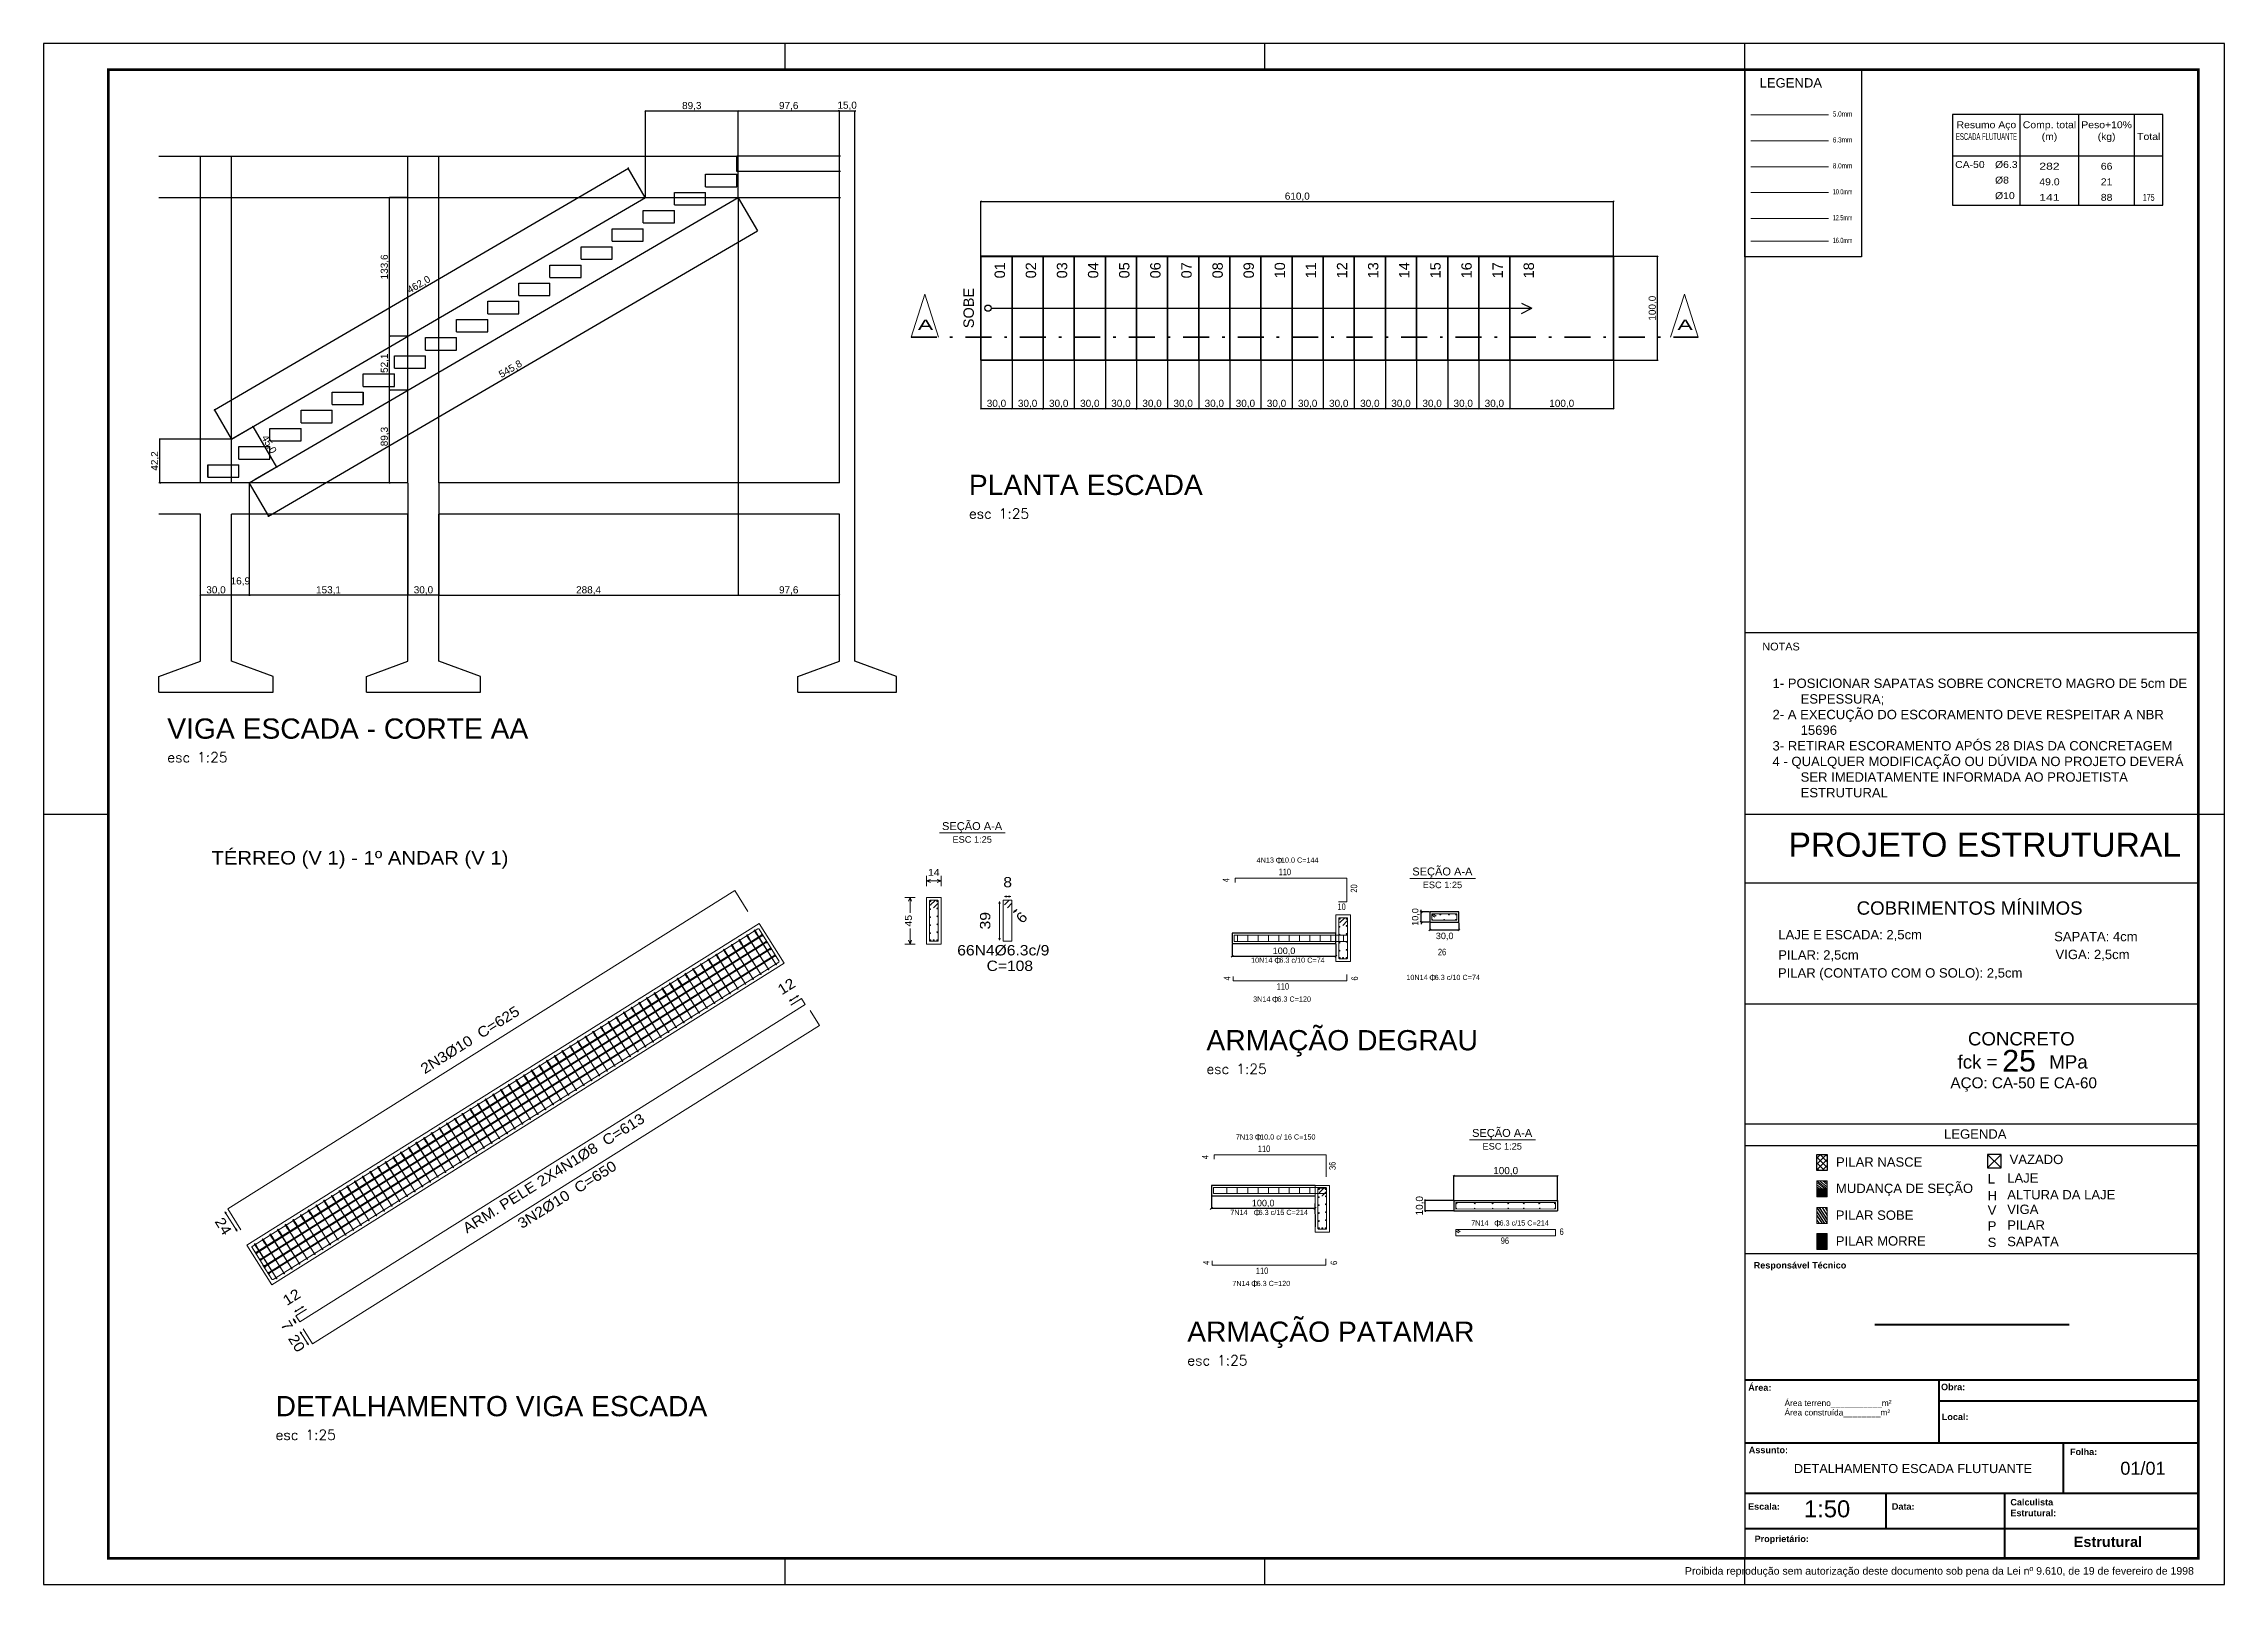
# Model space of a CAD drawing. Header units: millimetres. Extents: x 99 to 638, y -146 to 19.
# Drawn here: x 554.2 to 638.3, y -145.7 to -86.3 of the extents above; entities outside this region: 2.
import ezdxf
from ezdxf.enums import TextEntityAlignment as Align

# ---------------------------------------------------------------- set-up
doc = ezdxf.new("R2010")
doc.units = ezdxf.units.MM
doc.linetypes.add('DASHDOTX2', pattern=[2, 1, -0.5, 0, -0.5])
for name, color, linetype, lineweight in [('8-CORTES', 7, 'DASHDOTX2', 35), ('ARM_DENTRO_VIGA', 4, 'Continuous', 15), ('ARM_LONGITUDINAL_Ø10', 33, 'Continuous', 9), ('ARM_LONGITUDINAL_Ø12_5', 34, 'Continuous', 9), ('ARM_LONGITUDINAL_Ø16', 212, 'Continuous', 9), ('ARM_LONGITUDINAL_Ø6_3', 31, 'Continuous', 9), ('ARM_LONGITUDINAL_Ø8', 32, 'Continuous', 9), ('ARM_TRANSVERSAL_Ø5', 120, 'Continuous', 9), ('COT_ARM', 3, 'Continuous', 0), ('COT_COTAS', 3, 'Continuous', 0), ('DT-Textos', 7, 'Continuous', 5), ('G-ANNO-TEXT', 231, 'Continuous', 30), ('GROSSA', 7, 'Continuous', 60), ('MÉDIA', 4, 'Continuous', 35), ('SEC_DIM_VIGA', 3, 'Continuous', 0), ('TEXTO_REF_NOME', 3, 'Continuous', 0), ('Vista Fino', 7, 'Continuous', 0)]:
    doc.layers.add(name, color=color, linetype=linetype, lineweight=lineweight)
for name, color, linetype in [('ARQ-FOLHA', 7, 'Continuous'), ('ARQ-TEXTO4', 1, 'Continuous'), ('BARRA DE 6.3MM', 30, 'Continuous'), ('Camada 1', 7, 'Continuous'), ('COTA CYPE', 31, 'Continuous'), ('Parede', 210, 'Continuous'), ('PDF_0', 1, 'Continuous'), ('PDF_1', 7, 'Continuous'), ('PDF_ARQ-FOLHA', 7, 'Continuous'), ('PDF_PILAR_BETAO', 7, 'Continuous'), ('PDF_Text', 7, 'Continuous'), ('texto', 7, 'Continuous')]:
    doc.layers.add(name, color=color, linetype=linetype)
doc.styles.add('ARIAL', font='arial.ttf')
doc.styles.add('ARIAL NARROW', font='ARIALN.TTF')
doc.styles.add('Arial_1', font='arial.ttf')
doc.styles.add('Arial_2', font='arial.ttf', dxfattribs={"height": 5})
doc.styles.add('Arial_3', font='arial.ttf', dxfattribs={"height": 2.3})
doc.styles.add('Arial_B', font='arialbd.ttf', dxfattribs={"height": 2.5})
doc.styles.add('Arial_B_1', font='arialbd.ttf', dxfattribs={"height": 4})
doc.styles.add('CYPETXT', font='arial.ttf', dxfattribs={"height": 0.2})
doc.styles.add('PDF Arial', font='arial.ttf')
doc.styles.add('ROMANS', font='romans.shx')
doc.styles.get("Standard").update_dxf_attribs({"font": 'arial.ttf'})
doc.styles.add('TQS_ARIAL', font='arial.ttf')
doc.dimstyles.new('Copy of 1-50', dxfattribs={"dimscale": 0.05, "dimtxt": 5.5, "dimasz": 0.8, "dimexe": 0.1, "dimexo": 0.2, "dimgap": 0.3, "dimtad": 1, "dimdec": 1, "dimlfac": 25, "dimzin": 1, "dimtxsty": 'Standard', "dimblk": 'OBLIQUE', "dimcen": 10, "dimdle": 0.1, "dimclrd": 7, "dimclre": 8, "dimclrt": 256, "dimadec": 0, "dimazin": 2, "dimtfac": 1, "dimtdec": 1, "dimtmove": 2, "dimatfit": 0, "dimldrblk": 'OBLIQUE', "dimfxl": 0, "dimlwd": -1, "dimlwe": -1, "dimarcsym": 0})

msp = doc.modelspace()

# ---------------------------------------------------------------- texts
at = {"style": 'CYPETXT'}
for s, height, width, p, p2 in [('ESCADA FLUTUANTE', 0.266667, 0.614365, (627.9323, -90.0549), (630.2849, -90.0549)), ('Resumo Aço', 0.26667, 1.078493, (627.9556, -89.6015), (630.2556, -89.6015)), ('Comp. total', 0.266667, 1.079341, (630.5096, -89.6015), (632.5656, -89.6015)), ('(m)', 0.26667, 1.07443, (631.2376, -90.0549), (631.8376, -90.0549)), ('Peso+10%', 0.26667, 1.077097, (632.7656, -89.6015), (634.7176, -89.6015)), ('(kg)', 0.26667, 1.066144, (633.3996, -90.0549), (634.0836, -90.0549)), ('Total', 0.26667, 1.081871, (634.9176, -90.0549), (635.8136, -90.0549)), ('CA-50', 0.26667, 1.075824, (627.9016, -91.1349), (629.0376, -91.1349)), ('%%c8', 0.26667, 1.078572, (629.4376, -91.7349), (629.9736, -91.7349)), ('%%c6.3', 0.26667, 1.079689, (629.4376, -91.1349), (630.3096, -91.1349)), ('49.0', 0.26667, 1.081295, (631.1456, -91.8015), (631.9296, -91.8015)), ('282', 0.26667, 1.261352, (631.1456, -91.2015), (631.9296, -91.2015)), ('21', 0.26667, 1.081159, (633.5176, -91.8015), (633.9656, -91.8015)), ('66', 0.26667, 1.081159, (633.5176, -91.2015), (633.9656, -91.2015)), ('%%c10', 0.26667, 1.079334, (629.4376, -92.3349), (630.1976, -92.3349)), ('141', 0.26667, 1.261352, (631.1456, -92.4015), (631.9296, -92.4015)), ('88', 0.26667, 1.081159, (633.5176, -92.4015), (633.9656, -92.4015)), ('175', 0.26667, 0.720773, (635.1416, -92.4015), (635.5896, -92.4015))]:
    msp.add_text(s, height=height, dxfattribs=dict(at, width=width)).set_placement(p, p2, align=Align.FIT)
for s, p in [('4N13 ', (600.9628, -117.9183)), ('10.0 C=144', (601.8988, -117.9183)), ('10N14 ', (600.7481, -121.7763)), ('6.3 c/10 C=74', (601.8395, -121.7763)), ('10N14 ', (606.7371, -122.441)), ('6.3 c/10 C=74', (607.8286, -122.441)), ('3N14 ', (600.8266, -123.2765)), ('6.3 C=120', (601.7627, -123.2765)), ('7N13 ', (600.1607, -128.5917)), ('10.0 c/ 16 C=150', (601.0967, -128.5917)), ('7N14 ', (599.946, -131.5001)), ('6.3 c/15 C=214', (601.0375, -131.5001)), ('7N14 ', (609.2367, -131.9077)), ('6.3 c/15 C=214', (610.3281, -131.9077)), ('7N14 ', (600.0246, -134.2397)), ('6.3 C=120', (600.9606, -134.2397))]:
    msp.add_text(s, height=0.2).set_placement(p)
at = {"attachment_point": 1}
for s, width, heights, insert, char_height in [('{\\Fgreeks|c0;F}', 0.137415, [0], (601.6908, -117.7021), 0.25), ('{\\Fgreeks|c0;F}', 0.137415, [0], (601.6412, -121.5614), 0.25), ('{\\Fgreeks|c0;F}', 0.137415, [0], (607.6177, -122.2274), 0.25), ('{\\Fgreeks|c0;F}', 0.137415, [0], (601.55, -123.0611), 0.25), ('{\\Fgreeks|c0;F}', 0.137415, [0], (600.8887, -128.3755), 0.25), ('{\\Fgreeks|c0;F}', 0.137415, [0], (600.8392, -131.2851), 0.25), ('{\\Fgreeks|c0;F}', 0.137415, [0], (610.1173, -131.6942), 0.25), ('{\\Fgreeks|c0;F}', 0.137415, [0], (600.748, -134.0244), 0.25), ('DETALHAMENTO ESCADA FLUTUANTE', 11.829823, [1.969], (621.6829, -141.1), 0.35)]:
    msp.add_mtext_dynamic_manual_height_columns(s, width=width, gutter_width=12.5, heights=heights, dxfattribs=dict(at, insert=insert, char_height=char_height))
at = {"char_height": 0.25, "attachment_point": 5, "rotation": 90, "style": 'ARIAL NARROW'}
for s, insert in [('4', (599.783, -118.5952)), ('20', (604.7157, -118.9122)), ('4', (599.8193, -122.3785)), ('6', (604.7444, -122.383)), ('4', (598.9809, -129.2686)), ('36', (603.8844, -129.6061)), ('4', (599.0172, -133.3417)), ('6', (603.9423, -133.3462))]:
    msp.add_mtext(s, dxfattribs=dict(at, insert=insert))
at = {"char_height": 0.25, "attachment_point": 5, "style": 'ARIAL NARROW'}
for s, insert in [('110', (602.0509, -118.2761)), ('10', (604.2408, -119.6193)), ('26', (608.1127, -121.3642)), ('110', (601.9753, -122.6902)), ('110', (601.2488, -128.9495)), ('6', (612.725, -132.1469)), ('96', (610.5364, -132.4934)), ('110', (601.1732, -133.6535))]:
    msp.add_mtext(s, dxfattribs=dict(at, insert=insert))
at = {"insert": (607.0999, -120.0115), "char_height": 0.25, "attachment_point": 5, "rotation": 90}
msp.add_mtext('10,0', dxfattribs=at)
at = {"char_height": 0.25, "attachment_point": 5}
for s, insert in [('30,0', (608.2137, -120.7634)), ('100,0', (602.0177, -121.339)), ('100,0', (601.2157, -131.0628))]:
    msp.add_mtext(s, dxfattribs=dict(at, insert=insert))
at = {"layer": 'ARQ-TEXTO4', "color": 31, "char_height": 0.39, "width": 29.650864, "attachment_point": 1, "style": 'ROMANS'}
for s, insert in [('{\\fArial|b0|i0|c0|p34;\\H2x;\\C4;PLANTA ESCADA\\P\\Fromans|c0;\\H0.50002x;\\C2;esc 1:25}', (589.8647, -102.9643)), ('{\\fArial|b0|i0|c0|p34;\\H2x;\\C4;VIGA ESCADA - CORTE AA \\P\\Fromans|c0;\\H0.50002x;\\C2;esc 1:25}', (558.9514, -112.3584)), ('{\\fArial|b0|i0|c0|p34;\\H2x;\\C4;ARMAÇÃO DEGRAU\\P\\Fromans|c0;\\H0.50002x;\\C2;esc 1:25}', (599.0258, -124.372)), ('{\\fArial|b0|i0|c0|p34;\\H2x;\\C4;ARMAÇÃO PATAMAR\\P\\Fromans|c0;\\H0.50002x;\\C2;esc 1:25}', (598.2865, -135.6104)), ('{\\fArial|b0|i0|c0|p34;\\H2x;\\C4;DETALHAMENTO VIGA ESCADA \\P\\Fromans|c0;\\H0.50002x;\\C2;esc 1:25}', (563.128, -138.4793))]:
    msp.add_mtext(s, dxfattribs=dict(at, insert=insert))
at = {"layer": 'Camada 1', "color": 0, "lineweight": 25, "style": 'TQS_ARIAL'}
for s, height, p in [('LEGENDA', 0.36043, (620.3603, -88.0329)), ('PROJETO ESTRUTURAL', 0.928807, (621.4748, -117.6885)), ('COBRIMENTOS MÍNIMOS', 0.514893, (624.1023, -119.9235)), ('LAJE E ESCADA: 2,5cm', 0.360425, (621.0816, -120.8728)), ('SAPATA: 4cm', 0.360425, (631.7178, -120.9462)), ('PILAR: 2,5cm', 0.360425, (621.0772, -121.6538)), ('VIGA: 2,5cm', 0.360425, (631.7703, -121.6356)), ('PILAR (CONTATO COM O SOLO): 2,5cm', 0.360425, (621.066, -122.347)), ('CONCRETO', 0.51489, (628.3936, -124.964)), ('25', 0.83413, (629.7172, -125.9687)), ('fck =          MPa', 0.514893, (627.9937, -125.8544)), ('AÇO: CA-50 E CA-60', 0.420812, (627.7174, -126.6149)), ('LEGENDA', 0.36043, (627.4732, -128.5584)), ('PILAR NASCE', 0.360425, (623.3052, -129.6389)), ('VAZADO', 0.36043, (629.9997, -129.5382)), ('MUDANÇA DE SEÇÃO', 0.360425, (623.3052, -130.6535)), ('L', 0.3604, (629.1549, -130.2868)), ('LAJE', 0.36043, (629.9089, -130.2535)), ('V', 0.3604, (629.1549, -131.4942)), ('H', 0.3604, (629.1549, -130.9321)), ('ALTURA DA LAJE', 0.360425, (629.9089, -130.8988)), ('VIGA', 0.36043, (629.9089, -131.4609)), ('PILAR SOBE', 0.36043, (623.2968, -131.6867)), ('P', 0.3604, (629.1549, -132.1017)), ('PILAR', 0.36043, (629.9089, -132.0684)), ('PILAR MORRE', 0.360425, (623.2968, -132.6796)), ('S', 0.3604, (629.1549, -132.7359)), ('SAPATA', 0.36043, (629.9089, -132.7026))]:
    msp.add_text(s, height=height, dxfattribs=at).set_placement(p)
at = {"layer": 'COT_ARM', "style": 'CYPETXT'}
for s, width, p, p2 in [('8', 1.081159, (591.1929, -118.869), (591.5289, -118.869)), ('66N4%%c6.3c/9', 1.078727, (589.4169, -121.4938), (592.9689, -121.4938)), (' C=108', 1.076226, (590.3829, -122.0938), (592.3389, -122.0938))]:
    msp.add_text(s, height=0.4, dxfattribs=dict(at, width=width)).set_placement(p, p2, align=Align.FIT)
for s, rotation, width, p, p2 in [('39', 90, 1.081159, (590.6935, -120.4924), (590.6935, -119.8204)), ('6', 45.019783, 1.081159, (591.9217, -120.2904), (592.1592, -120.0527)), ('12', 32.114185, 1.081159, (582.6504, -123.0333), (583.2196, -122.6761)), ('2N3%%c10  C=625', 32.114185, 1.077448, (568.8804, -126.0775), (572.5801, -123.7554)), ('ARM. PELE 2X4N1%%c8  C=613', 32.114185, 1.076533, (570.5088, -132.2215), (577.405, -127.8932)), ('3N2%%C10  C=650', 32.114185, 1.077448, (572.6249, -132.0433), (576.3245, -129.7213)), ('24', 302.114185, 1.081159, (560.7659, -131.7539), (561.1231, -132.3231)), ('12', 32.114185, 1.081159, (563.5673, -135.011), (564.1364, -134.6538)), ('7', 302.114185, 1.081159, (563.305, -135.7315), (563.4836, -136.0161)), ('20', 302.114185, 1.081159, (563.596, -136.2629), (563.9532, -136.8321))]:
    msp.add_text(s, height=0.4, rotation=rotation, dxfattribs=dict(at, width=width)).set_placement(p, p2, align=Align.FIT)
at = {"layer": 'DT-Textos'}
for s, width, p, p2 in [('5.0mm', 0.885362, (623.1814, -89.1518), (623.9374, -89.1518)), ('6.3mm', 0.885362, (623.1814, -90.1518), (623.9374, -90.1518)), ('8.0mm', 0.885362, (623.1814, -91.1518), (623.9374, -91.1518)), ('10.0mm', 0.749051, (623.1814, -92.1518), (623.9374, -92.1518)), ('12.5mm', 0.749051, (623.1814, -93.1518), (623.9374, -93.1518)), ('16.0mm', 0.749051, (623.1814, -94.0245), (623.9374, -94.0245))]:
    msp.add_text(s, height=0.2, dxfattribs=dict(at, width=width)).set_placement(p, p2, align=Align.FIT)
at = {"layer": 'DT-Textos', "style": 'ARIAL'}
for s, height, p in [('SEÇÃO A-A', 0.30499, (588.8302, -116.6598)), ('ESC 1:25', 0.25416, (589.2334, -117.1499)), ('SEÇÃO A-A', 0.30499, (606.9655, -118.4101)), ('ESC 1:25', 0.25416, (607.3688, -118.9003)), ('SEÇÃO A-A', 0.30499, (609.2706, -128.4888)), ('ESC 1:25', 0.25416, (609.6739, -128.979))]:
    msp.add_text(s, height=height, dxfattribs=at).set_placement(p)
at = {"layer": 'G-ANNO-TEXT', "color": 7, "attachment_point": 1}
for s, insert, char_height, width, style in [('Responsável Técnico ', (620.132, -133.3132), 0.25, 4.417298, 'Arial_B'), ('Área:', (619.9205, -138.0289), 0.25, 1.074261, 'Arial_B'), ('Área terreno___________m²', (621.3211, -138.6359), 0.23, 5.659914, 'Arial_3'), ('Obra:', (627.3565, -138.0053), 0.25, 1.122362, 'Arial_B'), ('Área construída________m²', (621.3211, -138.9997), 0.23, 6.197044, 'Arial_3'), ('Local:', (627.3863, -139.1566), 0.25, 1.234599, 'Arial_B'), ('Assunto:', (619.9418, -140.4349), 0.25, 1.811814, 'Arial_B'), ('Folha:', (632.3301, -140.5061), 0.25, 1.258649, 'Arial_B'), ('01/01', (634.2698, -141.0141), 0.5, 2.164556, 'Arial_2'), ('Escala:', (619.915, -142.6121), 0.25, 1.467088, 'Arial_B'), ('1:50', (622.0716, -142.501), 0.65491, 10.080639, 'Arial_1'), ('Data:', (625.4606, -142.6121), 0.25, 1.050211, 'Arial_B'), ('Calculista Estrutural:', (630.0301, -142.4477), 0.25, 2.176767, 'Arial_B'), ('Proprietário: ', (620.1657, -143.8618), 0.25, 2.661602, 'Arial_B'), ('Estrutural', (632.4721, -143.8985), 0.4, 3.214767, 'Arial_B_1'), ('Proibida reprodução sem autorização deste documento sob pena da Lei nº 9.610, de 19 de fevereiro de 1998', (617.4795, -145.0761), 0.29, 23.770034, 'ARIAL')]:
    msp.add_mtext(s, dxfattribs=dict(at, insert=insert, char_height=char_height, width=width, style=style))
at = {"layer": 'PDF_Text', "style": 'CYPETXT', "width": 1.571969}
for p, p2 in [((587.9002, -97.3791), (588.9742, -97.3791)), ((617.1937, -97.3791), (618.2677, -97.3791))]:
    msp.add_text('A  ', height=0.4, dxfattribs=at).set_placement(p, p2, align=Align.FIT)
at = {"layer": 'PDF_Text', "insert": (620.4637, -109.7396), "char_height": 0.3, "attachment_point": 7, "style": 'PDF Arial'}
msp.add_mtext('NOTAS', dxfattribs=at)
at = {"layer": 'PDF_Text', "insert": (620.4957, -115.404), "char_height": 0.3614, "width": 16.631261, "attachment_point": 7, "style": 'PDF Arial'}
msp.add_mtext('{\\W2.576449; }1- POSICIONAR SAPATAS SOBRE CONCRETO MAGRO DE 5cm DE \\P{\\W5.1529;  }ESPESSURA;\\P{\\W2.576449; }2- A EXECUÇÃO DO ESCORAMENTO DEVE RESPEITAR A NBR \\P{\\W5.1529;  }15696\\P{\\W2.576449; }3- RETIRAR ESCORAMENTO APÓS 28 DIAS DA CONCRETAGEM\\P{\\W2.576449; }4 - QUALQUER MODIFICAÇÃO OU DÚVIDA NO PROJETO DEVERÁ \\P{\\W5.1529;  }SER IMEDIATAMENTE INFORMADA AO PROJETISTA \\P{\\W5.1529;  }ESTRUTURAL', dxfattribs=at)
at = {"layer": 'SEC_DIM_VIGA', "style": 'CYPETXT', "width": 1.081159}
msp.add_text('14', height=0.26667, dxfattribs=at).set_placement((588.2889, -118.424), (588.7369, -118.424), align=Align.FIT)
msp.add_text('45', height=0.26667, rotation=90, dxfattribs=at).set_placement((587.6645, -120.3804), (587.6645, -119.9324), align=Align.FIT)
at = {"layer": 'texto', "char_height": 0.4, "attachment_point": 3, "rotation": 90}
for s, insert in [('01', (590.8573, -94.7702)), ('02', (592.0573, -94.7702)), ('03', (593.2573, -94.7702)), ('04', (594.4573, -94.7702)), ('05', (595.6573, -94.7702)), ('06', (596.8573, -94.7702)), ('07', (598.0573, -94.7702)), ('08', (599.2573, -94.7702)), ('09', (600.4573, -94.7702)), ('10', (601.6573, -94.7702)), ('11', (602.8573, -94.7702)), ('12', (604.0573, -94.7702)), ('13', (605.2573, -94.7702)), ('14', (606.4573, -94.7702)), ('15', (607.6573, -94.7702)), ('16', (608.8573, -94.7702)), ('17', (610.0573, -94.7702)), ('18', (611.2573, -94.7702)), ('SOBE', (589.6573, -95.7582))]:
    msp.add_mtext_dynamic_manual_height_columns(s, width=20.285951, gutter_width=12.5, heights=[0], dxfattribs=dict(at, insert=insert))
at = {"layer": 'TEXTO_REF_NOME', "style": 'CYPETXT', "width": 1.076295}
msp.add_text('TÉRREO (V 1) - 1º ANDAR (V 1)', height=0.52, dxfattribs=at).set_placement((560.6571, -117.9885), (572.1075, -117.9885), align=Align.FIT)

# ---------------------------------------------------------------- blocks, each defined once
blk = doc.blocks.new('FOLHA A1')
at = {"layer": 'ARQ-FOLHA'}
for p, q in [((841, 0), (0, 0)), ((0, 0), (0, -594)), ((286, -10), (286, 0)), ((471, -10), (471, 0)), ((656, -10), (656, 0)), ((841, -594), (841, 0)), ((0, -297), (25, -297)), ((831, -297), (841, -297)), ((286, -594), (286, -584)), ((471, -594), (471, -584)), ((656, -594), (656, -584)), ((0, -594), (841, -594))]:
    blk.add_line(p, q, dxfattribs=at)
at = {"layer": 'ARQ-FOLHA', "const_width": 1}
blk.add_lwpolyline([(25, -10), (25, -584), (831, -584), (831, -10), (25, -10)], dxfattribs=at)
blk = doc.blocks.new('_OBLIQUE')
at = {"color": 0, "linetype": 'ByBlock'}
blk.add_line((-0.5, -0.5), (0.5, 0.5), dxfattribs=at)
blk = doc.blocks.new('*D580')
at = {"layer": 'COTA CYPE', "color": 7}
blk.add_line((608.562, -129.995), (612.572, -129.995), dxfattribs=at)
at = {"layer": 'COTA CYPE', "color": 8}
for p, q in [((608.567, -130.934), (608.567, -129.99)), ((612.567, -130.934), (612.567, -129.99))]:
    blk.add_line(p, q, dxfattribs=at)
at = {"layer": 'Defpoints', "color": 0}
for p in [(612.567, -129.995), (608.567, -130.944), (612.567, -130.944)]:
    blk.add_point(p, dxfattribs=at)
at = {"layer": 'COTA CYPE', "color": 7, "xscale": 0.04000000000000001, "yscale": 0.04000000000000001, "zscale": 0.04000000000000001, "rotation": 180}
blk.add_blockref('_OBLIQUE', (608.567, -129.995), dxfattribs=at)
at = {"layer": 'COTA CYPE', "color": 7, "xscale": 0.04000000000000001, "yscale": 0.04000000000000001, "zscale": 0.04000000000000001}
blk.add_blockref('_OBLIQUE', (612.567, -129.995), dxfattribs=at)
at = {"layer": 'COTA CYPE', "insert": (610.567, -129.814), "char_height": 0.275, "attachment_point": 5}
blk.add_mtext('100,0', dxfattribs=at)
blk = doc.blocks.new('*D581')
at = {"layer": 'COTA CYPE', "color": 8}
for p, q in [((608.557, -130.944), (607.452, -130.944)), ((608.557, -131.344), (607.452, -131.344))]:
    blk.add_line(p, q, dxfattribs=at)
at = {"layer": 'COTA CYPE', "color": 7}
for p, q in [((607.457, -130.944), (607.457, -130.904)), ((607.457, -131.344), (607.457, -130.944)), ((607.457, -131.344), (607.457, -131.384))]:
    blk.add_line(p, q, dxfattribs=at)
at = {"layer": 'Defpoints', "color": 0}
for p in [(607.457, -130.944), (608.567, -130.944), (608.567, -131.344)]:
    blk.add_point(p, dxfattribs=at)
at = {"layer": 'COTA CYPE', "color": 7, "xscale": 0.04000000000000001, "yscale": 0.04000000000000001, "zscale": 0.04000000000000001}
for p, rotation in [((607.457, -130.944), 270), ((607.457, -131.344), 90)]:
    blk.add_blockref('_OBLIQUE', p, dxfattribs=dict(at, rotation=rotation))
at = {"layer": 'COTA CYPE', "insert": (607.264, -131.144), "char_height": 0.275, "attachment_point": 5, "rotation": 90}
blk.add_mtext('10,0', dxfattribs=at)
blk = doc.blocks.new('*D582')
at = {"layer": 'COTA CYPE', "color": 7}
blk.add_line((560.767, -100.459), (576.738, -91.143), dxfattribs=at)
at = {"layer": 'COTA CYPE', "color": 8}
for p, q in [((577.388, -92.268), (576.731, -91.141)), ((561.426, -101.579), (560.769, -100.452))]:
    blk.add_line(p, q, dxfattribs=at)
at = {"layer": 'Defpoints', "color": 0}
for p in [(576.734, -91.145), (577.393, -92.276), (561.431, -101.588)]:
    blk.add_point(p, dxfattribs=at)
at = {"layer": 'COTA CYPE', "color": 7, "xscale": 0.04000000000000001, "yscale": 0.04000000000000001, "zscale": 0.04000000000000001}
for p, rotation in [((576.734, -91.145), 30.25643716361876), ((560.771, -100.457), 210.2564371636188)]:
    blk.add_blockref('_OBLIQUE', p, dxfattribs=dict(at, rotation=rotation))
at = {"layer": 'COTA CYPE', "insert": (568.661, -95.645), "char_height": 0.275, "attachment_point": 5, "rotation": 30.25644}
blk.add_mtext('462,0', dxfattribs=at)
blk = doc.blocks.new('*D583')
at = {"layer": 'COTA CYPE', "color": 8}
for p, q in [((580.971, -92.285), (581.715, -93.56)), ((562.114, -103.285), (562.858, -104.56))]:
    blk.add_line(p, q, dxfattribs=at)
at = {"layer": 'COTA CYPE', "color": 7}
blk.add_line((562.851, -104.559), (581.717, -93.554), dxfattribs=at)
at = {"layer": 'Defpoints', "color": 0}
for p in [(580.966, -92.276), (581.712, -93.556), (562.108, -103.276)]:
    blk.add_point(p, dxfattribs=at)
at = {"layer": 'COTA CYPE', "color": 7, "xscale": 0.04000000000000001, "yscale": 0.04000000000000001, "zscale": 0.04000000000000001}
for p, rotation in [((581.712, -93.556), 30.25643716361856), ((562.855, -104.556), 210.2564371636186)]:
    blk.add_blockref('_OBLIQUE', p, dxfattribs=dict(at, rotation=rotation))
at = {"layer": 'COTA CYPE', "insert": (572.193, -98.9), "char_height": 0.275, "attachment_point": 5, "rotation": 30.25644}
blk.add_mtext('545,8', dxfattribs=at)
blk = doc.blocks.new('*D584')
at = {"layer": 'COTA CYPE', "color": 8}
for p, q in [((561.421, -101.588), (558.664, -101.588)), ((561.421, -103.276), (558.664, -103.276))]:
    blk.add_line(p, q, dxfattribs=at)
at = {"layer": 'COTA CYPE', "color": 7}
blk.add_line((558.669, -103.281), (558.669, -101.583), dxfattribs=at)
at = {"layer": 'Defpoints', "color": 0}
for p in [(558.669, -101.588), (561.431, -101.588), (561.431, -103.276)]:
    blk.add_point(p, dxfattribs=at)
at = {"layer": 'COTA CYPE', "color": 7, "xscale": 0.04000000000000001, "yscale": 0.04000000000000001, "zscale": 0.04000000000000001}
for p, rotation in [((558.669, -101.588), 90), ((558.669, -103.276), 270)]:
    blk.add_blockref('_OBLIQUE', p, dxfattribs=dict(at, rotation=rotation))
at = {"layer": 'COTA CYPE', "insert": (558.488, -102.432), "char_height": 0.275, "attachment_point": 5, "rotation": 90}
blk.add_mtext('42,2', dxfattribs=at)
blk = doc.blocks.new('*D585')
at = {"layer": 'COTA CYPE', "color": 8}
for p, q in [((580.966, -92.286), (580.966, -107.608)), ((569.431, -103.286), (569.431, -107.608))]:
    blk.add_line(p, q, dxfattribs=at)
at = {"layer": 'COTA CYPE', "color": 7}
blk.add_line((569.426, -107.603), (580.971, -107.603), dxfattribs=at)
at = {"layer": 'Defpoints', "color": 0}
for p in [(580.966, -92.276), (569.431, -103.276), (580.966, -107.603)]:
    blk.add_point(p, dxfattribs=at)
at = {"layer": 'COTA CYPE', "color": 7, "xscale": 0.04000000000000001, "yscale": 0.04000000000000001, "zscale": 0.04000000000000001, "rotation": 180}
blk.add_blockref('_OBLIQUE', (569.431, -107.603), dxfattribs=at)
at = {"layer": 'COTA CYPE', "color": 7, "xscale": 0.04000000000000001, "yscale": 0.04000000000000001, "zscale": 0.04000000000000001}
blk.add_blockref('_OBLIQUE', (580.966, -107.603), dxfattribs=at)
at = {"layer": 'COTA CYPE', "insert": (575.198, -107.423), "char_height": 0.275, "attachment_point": 5}
blk.add_mtext('288,4', dxfattribs=at)
blk = doc.blocks.new('*D586')
at = {"layer": 'COTA CYPE', "color": 8}
for p, q in [((580.966, -92.286), (580.966, -107.608)), ((584.871, -109.08), (584.871, -107.598))]:
    blk.add_line(p, q, dxfattribs=at)
at = {"layer": 'COTA CYPE', "color": 7}
blk.add_line((580.961, -107.603), (584.876, -107.603), dxfattribs=at)
at = {"layer": 'Defpoints', "color": 0}
for p in [(580.966, -92.276), (584.871, -107.603), (584.871, -109.09)]:
    blk.add_point(p, dxfattribs=at)
at = {"layer": 'COTA CYPE', "color": 7, "xscale": 0.04000000000000001, "yscale": 0.04000000000000001, "zscale": 0.04000000000000001, "rotation": 180}
blk.add_blockref('_OBLIQUE', (580.966, -107.603), dxfattribs=at)
at = {"layer": 'COTA CYPE', "color": 7, "xscale": 0.04000000000000001, "yscale": 0.04000000000000001, "zscale": 0.04000000000000001}
blk.add_blockref('_OBLIQUE', (584.871, -107.603), dxfattribs=at)
at = {"layer": 'COTA CYPE', "insert": (582.918, -107.423), "char_height": 0.275, "attachment_point": 5}
blk.add_mtext('97,6', dxfattribs=at)
blk = doc.blocks.new('*D587')
at = {"layer": 'COTA CYPE', "color": 8}
for p, q in [((568.231, -103.286), (568.231, -107.608)), ((569.431, -103.286), (569.431, -107.608))]:
    blk.add_line(p, q, dxfattribs=at)
at = {"layer": 'COTA CYPE', "color": 7}
blk.add_line((569.436, -107.603), (568.226, -107.603), dxfattribs=at)
at = {"layer": 'Defpoints', "color": 0}
for p in [(568.231, -103.276), (569.431, -103.276), (568.231, -107.603)]:
    blk.add_point(p, dxfattribs=at)
at = {"layer": 'COTA CYPE', "color": 7, "xscale": 0.04000000000000001, "yscale": 0.04000000000000001, "zscale": 0.04000000000000001, "rotation": 180}
blk.add_blockref('_OBLIQUE', (568.231, -107.603), dxfattribs=at)
at = {"layer": 'COTA CYPE', "color": 7, "xscale": 0.04000000000000001, "yscale": 0.04000000000000001, "zscale": 0.04000000000000001}
blk.add_blockref('_OBLIQUE', (569.431, -107.603), dxfattribs=at)
at = {"layer": 'COTA CYPE', "insert": (568.831, -107.423), "char_height": 0.275, "attachment_point": 5}
blk.add_mtext('30,0', dxfattribs=at)
blk = doc.blocks.new('*D588')
at = {"layer": 'COTA CYPE', "color": 8}
for p, q in [((562.108, -103.286), (562.108, -107.608)), ((568.231, -103.286), (568.231, -107.608))]:
    blk.add_line(p, q, dxfattribs=at)
at = {"layer": 'COTA CYPE', "color": 7}
blk.add_line((568.236, -107.603), (562.103, -107.603), dxfattribs=at)
at = {"layer": 'Defpoints', "color": 0}
for p in [(562.108, -103.276), (568.231, -103.276), (562.108, -107.603)]:
    blk.add_point(p, dxfattribs=at)
at = {"layer": 'COTA CYPE', "color": 7, "xscale": 0.04000000000000001, "yscale": 0.04000000000000001, "zscale": 0.04000000000000001, "rotation": 180}
blk.add_blockref('_OBLIQUE', (562.108, -107.603), dxfattribs=at)
at = {"layer": 'COTA CYPE', "color": 7, "xscale": 0.04000000000000001, "yscale": 0.04000000000000001, "zscale": 0.04000000000000001}
blk.add_blockref('_OBLIQUE', (568.231, -107.603), dxfattribs=at)
at = {"layer": 'COTA CYPE', "insert": (565.17, -107.423), "char_height": 0.275, "attachment_point": 5}
blk.add_mtext('153,1', dxfattribs=at)
blk = doc.blocks.new('*D589')
at = {"layer": 'COTA CYPE', "color": 8}
for p, q in [((562.108, -103.286), (562.108, -107.608)), ((561.431, -107.593), (561.431, -107.598))]:
    blk.add_line(p, q, dxfattribs=at)
at = {"layer": 'COTA CYPE', "color": 7}
for p, q in [((561.431, -107.603), (561.391, -107.603)), ((562.108, -107.603), (561.431, -107.603)), ((562.108, -107.603), (562.148, -107.603))]:
    blk.add_line(p, q, dxfattribs=at)
at = {"layer": 'Defpoints', "color": 0}
for p in [(562.108, -103.276), (561.431, -107.603), (561.431, -107.603)]:
    blk.add_point(p, dxfattribs=at)
at = {"layer": 'COTA CYPE', "color": 7, "xscale": 0.04000000000000001, "yscale": 0.04000000000000001, "zscale": 0.04000000000000001}
blk.add_blockref('_OBLIQUE', (561.431, -107.603), dxfattribs=at)
at = {"layer": 'COTA CYPE', "color": 7, "xscale": 0.04000000000000001, "yscale": 0.04000000000000001, "zscale": 0.04000000000000001, "rotation": 180}
blk.add_blockref('_OBLIQUE', (562.108, -107.603), dxfattribs=at)
at = {"layer": 'COTA CYPE', "insert": (561.77, -107.08), "char_height": 0.275, "attachment_point": 5}
blk.add_mtext('16,9', dxfattribs=at)
blk = doc.blocks.new('*D590')
at = {"layer": 'COTA CYPE', "color": 7}
blk.add_line((561.436, -107.603), (560.226, -107.603), dxfattribs=at)
at = {"layer": 'COTA CYPE', "color": 8}
for p, q in [((560.231, -107.593), (560.231, -107.598)), ((561.431, -107.593), (561.431, -107.598))]:
    blk.add_line(p, q, dxfattribs=at)
at = {"layer": 'Defpoints', "color": 0}
for p in [(560.231, -107.603), (560.231, -107.603), (561.431, -107.603)]:
    blk.add_point(p, dxfattribs=at)
at = {"layer": 'COTA CYPE', "color": 7, "xscale": 0.04000000000000001, "yscale": 0.04000000000000001, "zscale": 0.04000000000000001, "rotation": 180}
blk.add_blockref('_OBLIQUE', (560.231, -107.603), dxfattribs=at)
at = {"layer": 'COTA CYPE', "color": 7, "xscale": 0.04000000000000001, "yscale": 0.04000000000000001, "zscale": 0.04000000000000001}
blk.add_blockref('_OBLIQUE', (561.431, -107.603), dxfattribs=at)
at = {"layer": 'COTA CYPE', "insert": (560.831, -107.423), "char_height": 0.275, "attachment_point": 5}
blk.add_mtext('30,0', dxfattribs=at)
blk = doc.blocks.new('*D591')
at = {"layer": 'COTA CYPE', "color": 7}
blk.add_line((577.388, -88.933), (580.971, -88.933), dxfattribs=at)
at = {"layer": 'COTA CYPE', "color": 8}
for p, q in [((577.393, -92.266), (577.393, -88.928)), ((580.966, -92.266), (580.966, -88.928))]:
    blk.add_line(p, q, dxfattribs=at)
at = {"layer": 'Defpoints', "color": 0}
for p in [(580.966, -88.933), (577.393, -92.276), (580.966, -92.276)]:
    blk.add_point(p, dxfattribs=at)
at = {"layer": 'COTA CYPE', "color": 7, "xscale": 0.04000000000000001, "yscale": 0.04000000000000001, "zscale": 0.04000000000000001, "rotation": 180}
blk.add_blockref('_OBLIQUE', (577.393, -88.933), dxfattribs=at)
at = {"layer": 'COTA CYPE', "color": 7, "xscale": 0.04000000000000001, "yscale": 0.04000000000000001, "zscale": 0.04000000000000001}
blk.add_blockref('_OBLIQUE', (580.966, -88.933), dxfattribs=at)
at = {"layer": 'COTA CYPE', "insert": (579.179, -88.753), "char_height": 0.275, "attachment_point": 5}
blk.add_mtext('89,3', dxfattribs=at)
blk = doc.blocks.new('*D592')
at = {"layer": 'COTA CYPE', "color": 7}
blk.add_line((580.961, -88.933), (584.876, -88.933), dxfattribs=at)
at = {"layer": 'COTA CYPE', "color": 8}
for p, q in [((580.966, -92.266), (580.966, -88.928)), ((584.871, -92.266), (584.871, -88.928))]:
    blk.add_line(p, q, dxfattribs=at)
at = {"layer": 'Defpoints', "color": 0}
for p in [(584.871, -88.933), (580.966, -92.276), (584.871, -92.276)]:
    blk.add_point(p, dxfattribs=at)
at = {"layer": 'COTA CYPE', "color": 7, "xscale": 0.04000000000000001, "yscale": 0.04000000000000001, "zscale": 0.04000000000000001, "rotation": 180}
blk.add_blockref('_OBLIQUE', (580.966, -88.933), dxfattribs=at)
at = {"layer": 'COTA CYPE', "color": 7, "xscale": 0.04000000000000001, "yscale": 0.04000000000000001, "zscale": 0.04000000000000001}
blk.add_blockref('_OBLIQUE', (584.871, -88.933), dxfattribs=at)
at = {"layer": 'COTA CYPE', "insert": (582.918, -88.753), "char_height": 0.275, "attachment_point": 5}
blk.add_mtext('97,6', dxfattribs=at)
blk = doc.blocks.new('*D593')
at = {"layer": 'COTA CYPE', "color": 7}
for p, q in [((584.871, -88.933), (584.831, -88.933)), ((584.871, -88.933), (585.471, -88.933)), ((585.471, -88.933), (585.511, -88.933))]:
    blk.add_line(p, q, dxfattribs=at)
at = {"layer": 'COTA CYPE', "color": 8}
for p, q in [((584.871, -92.266), (584.871, -88.928)), ((585.471, -92.405), (585.471, -88.928))]:
    blk.add_line(p, q, dxfattribs=at)
at = {"layer": 'Defpoints', "color": 0}
for p in [(585.471, -88.933), (584.871, -92.276), (585.471, -92.415)]:
    blk.add_point(p, dxfattribs=at)
at = {"layer": 'COTA CYPE', "color": 7, "xscale": 0.04000000000000001, "yscale": 0.04000000000000001, "zscale": 0.04000000000000001}
blk.add_blockref('_OBLIQUE', (584.871, -88.933), dxfattribs=at)
at = {"layer": 'COTA CYPE', "color": 7, "xscale": 0.04000000000000001, "yscale": 0.04000000000000001, "zscale": 0.04000000000000001, "rotation": 180}
blk.add_blockref('_OBLIQUE', (585.471, -88.933), dxfattribs=at)
at = {"layer": 'COTA CYPE', "insert": (585.171, -88.74), "char_height": 0.275, "attachment_point": 5}
blk.add_mtext('15,0', dxfattribs=at)
blk = doc.blocks.new('*D594')
at = {"layer": 'COTA CYPE', "color": 8}
for p, q in [((561.439, -101.583), (562.259, -101.105)), ((562.346, -103.137), (563.166, -102.659))]:
    blk.add_line(p, q, dxfattribs=at)
at = {"layer": 'COTA CYPE', "color": 7}
blk.add_line((562.252, -101.103), (563.164, -102.666), dxfattribs=at)
at = {"layer": 'Defpoints', "color": 0}
for p in [(561.431, -101.588), (562.338, -103.142), (563.161, -102.662)]:
    blk.add_point(p, dxfattribs=at)
at = {"layer": 'COTA CYPE', "color": 7, "xscale": 0.04000000000000001, "yscale": 0.04000000000000001, "zscale": 0.04000000000000001}
for p, rotation in [((562.254, -101.107), 120.2564371636211), ((563.161, -102.662), 300.2564371636212)]:
    blk.add_blockref('_OBLIQUE', p, dxfattribs=dict(at, rotation=rotation))
at = {"layer": 'COTA CYPE', "insert": (562.864, -101.794), "char_height": 0.275, "attachment_point": 5, "rotation": 300.25644}
blk.add_mtext('45,0', dxfattribs=at)
blk = doc.blocks.new('*D595')
at = {"layer": 'COTA CYPE', "color": 8}
for p, q in [((568.221, -99.705), (567.523, -99.705)), ((568.221, -103.276), (567.523, -103.276))]:
    blk.add_line(p, q, dxfattribs=at)
at = {"layer": 'COTA CYPE', "color": 7}
blk.add_line((567.528, -103.281), (567.528, -99.7), dxfattribs=at)
at = {"layer": 'Defpoints', "color": 0}
for p in [(567.528, -99.705), (568.231, -99.705), (568.231, -103.276)]:
    blk.add_point(p, dxfattribs=at)
at = {"layer": 'COTA CYPE', "color": 7, "xscale": 0.04000000000000001, "yscale": 0.04000000000000001, "zscale": 0.04000000000000001}
for p, rotation in [((567.528, -99.705), 90), ((567.528, -103.276), 270)]:
    blk.add_blockref('_OBLIQUE', p, dxfattribs=dict(at, rotation=rotation))
at = {"layer": 'COTA CYPE', "insert": (567.347, -101.49), "char_height": 0.275, "attachment_point": 5, "rotation": 90}
blk.add_mtext('89,3', dxfattribs=at)
blk = doc.blocks.new('*D596')
at = {"layer": 'COTA CYPE', "color": 8}
for p, q in [((568.221, -97.621), (567.523, -97.621)), ((568.221, -99.705), (567.523, -99.705))]:
    blk.add_line(p, q, dxfattribs=at)
at = {"layer": 'COTA CYPE', "color": 7}
blk.add_line((567.528, -99.71), (567.528, -97.616), dxfattribs=at)
at = {"layer": 'Defpoints', "color": 0}
for p in [(567.528, -97.621), (568.231, -97.621), (568.231, -99.705)]:
    blk.add_point(p, dxfattribs=at)
at = {"layer": 'COTA CYPE', "color": 7, "xscale": 0.04000000000000001, "yscale": 0.04000000000000001, "zscale": 0.04000000000000001}
for p, rotation in [((567.528, -97.621), 90), ((567.528, -99.705), 270)]:
    blk.add_blockref('_OBLIQUE', p, dxfattribs=dict(at, rotation=rotation))
at = {"layer": 'COTA CYPE', "insert": (567.347, -98.663), "char_height": 0.275, "attachment_point": 5, "rotation": 90}
blk.add_mtext('52,1', dxfattribs=at)
blk = doc.blocks.new('*D597')
at = {"layer": 'COTA CYPE', "color": 8}
for p, q in [((568.221, -92.276), (567.523, -92.276)), ((568.221, -97.621), (567.523, -97.621))]:
    blk.add_line(p, q, dxfattribs=at)
at = {"layer": 'COTA CYPE', "color": 7}
blk.add_line((567.528, -97.626), (567.528, -92.271), dxfattribs=at)
at = {"layer": 'Defpoints', "color": 0}
for p in [(567.528, -92.276), (568.231, -92.276), (568.231, -97.621)]:
    blk.add_point(p, dxfattribs=at)
at = {"layer": 'COTA CYPE', "color": 7, "xscale": 0.04000000000000001, "yscale": 0.04000000000000001, "zscale": 0.04000000000000001}
for p, rotation in [((567.528, -92.276), 90), ((567.528, -97.621), 270)]:
    blk.add_blockref('_OBLIQUE', p, dxfattribs=dict(at, rotation=rotation))
at = {"layer": 'COTA CYPE', "insert": (567.347, -94.949), "char_height": 0.275, "attachment_point": 5, "rotation": 90}
blk.add_mtext('133,6', dxfattribs=at)
blk = doc.blocks.new('*D598')
at = {"layer": 'COTA CYPE', "color": 8}
for p, q in [((590.33, -98.551), (590.33, -100.419)), ((591.53, -98.551), (591.53, -100.419))]:
    blk.add_line(p, q, dxfattribs=at)
at = {"layer": 'COTA CYPE', "color": 7}
blk.add_line((590.325, -100.414), (591.535, -100.414), dxfattribs=at)
at = {"layer": 'Defpoints', "color": 0}
for p in [(590.33, -98.541), (591.53, -98.541), (591.53, -100.414)]:
    blk.add_point(p, dxfattribs=at)
at = {"layer": 'COTA CYPE', "color": 7, "xscale": 0.04000000000000001, "yscale": 0.04000000000000001, "zscale": 0.04000000000000001, "rotation": 180}
blk.add_blockref('_OBLIQUE', (590.33, -100.414), dxfattribs=at)
at = {"layer": 'COTA CYPE', "color": 7, "xscale": 0.04000000000000001, "yscale": 0.04000000000000001, "zscale": 0.04000000000000001}
blk.add_blockref('_OBLIQUE', (591.53, -100.414), dxfattribs=at)
at = {"layer": 'COTA CYPE', "insert": (590.93, -100.234), "char_height": 0.275, "attachment_point": 5}
blk.add_mtext('30,0', dxfattribs=at)
blk = doc.blocks.new('*D599')
at = {"layer": 'COTA CYPE', "color": 8}
for p, q in [((591.53, -98.551), (591.53, -100.419)), ((592.73, -98.551), (592.73, -100.419))]:
    blk.add_line(p, q, dxfattribs=at)
at = {"layer": 'COTA CYPE', "color": 7}
blk.add_line((591.525, -100.414), (592.735, -100.414), dxfattribs=at)
at = {"layer": 'Defpoints', "color": 0}
for p in [(591.53, -98.541), (592.73, -98.541), (592.73, -100.414)]:
    blk.add_point(p, dxfattribs=at)
at = {"layer": 'COTA CYPE', "color": 7, "xscale": 0.04000000000000001, "yscale": 0.04000000000000001, "zscale": 0.04000000000000001}
for p, rotation in [((591.53, -100.414), 180.0000000000521), ((592.73, -100.414), 5.205931902619485e-11)]:
    blk.add_blockref('_OBLIQUE', p, dxfattribs=dict(at, rotation=rotation))
at = {"layer": 'COTA CYPE', "insert": (592.13, -100.234), "char_height": 0.275, "attachment_point": 5}
blk.add_mtext('30,0', dxfattribs=at)
blk = doc.blocks.new('*D600')
at = {"layer": 'COTA CYPE', "color": 8}
for p, q in [((592.73, -98.551), (592.73, -100.419)), ((593.93, -98.551), (593.93, -100.419))]:
    blk.add_line(p, q, dxfattribs=at)
at = {"layer": 'COTA CYPE', "color": 7}
blk.add_line((592.725, -100.414), (593.935, -100.414), dxfattribs=at)
at = {"layer": 'Defpoints', "color": 0}
for p in [(592.73, -98.541), (593.93, -98.541), (593.93, -100.414)]:
    blk.add_point(p, dxfattribs=at)
at = {"layer": 'COTA CYPE', "color": 7, "xscale": 0.04000000000000001, "yscale": 0.04000000000000001, "zscale": 0.04000000000000001}
for p, rotation in [((592.73, -100.414), 180.0000000000521), ((593.93, -100.414), 5.205931902619485e-11)]:
    blk.add_blockref('_OBLIQUE', p, dxfattribs=dict(at, rotation=rotation))
at = {"layer": 'COTA CYPE', "insert": (593.33, -100.234), "char_height": 0.275, "attachment_point": 5}
blk.add_mtext('30,0', dxfattribs=at)
blk = doc.blocks.new('*D601')
at = {"layer": 'COTA CYPE', "color": 8}
for p, q in [((593.93, -98.551), (593.93, -100.419)), ((595.13, -98.551), (595.13, -100.419))]:
    blk.add_line(p, q, dxfattribs=at)
at = {"layer": 'COTA CYPE', "color": 7}
blk.add_line((593.925, -100.414), (595.135, -100.414), dxfattribs=at)
at = {"layer": 'Defpoints', "color": 0}
for p in [(593.93, -98.541), (595.13, -98.541), (595.13, -100.414)]:
    blk.add_point(p, dxfattribs=at)
at = {"layer": 'COTA CYPE', "color": 7, "xscale": 0.04000000000000001, "yscale": 0.04000000000000001, "zscale": 0.04000000000000001}
for p, rotation in [((593.93, -100.414), 180.0000000000521), ((595.13, -100.414), 5.205931902619485e-11)]:
    blk.add_blockref('_OBLIQUE', p, dxfattribs=dict(at, rotation=rotation))
at = {"layer": 'COTA CYPE', "insert": (594.53, -100.234), "char_height": 0.275, "attachment_point": 5}
blk.add_mtext('30,0', dxfattribs=at)
blk = doc.blocks.new('*D602')
at = {"layer": 'COTA CYPE', "color": 8}
for p, q in [((595.13, -98.551), (595.13, -100.419)), ((596.33, -98.551), (596.33, -100.419))]:
    blk.add_line(p, q, dxfattribs=at)
at = {"layer": 'COTA CYPE', "color": 7}
blk.add_line((595.125, -100.414), (596.335, -100.414), dxfattribs=at)
at = {"layer": 'Defpoints', "color": 0}
for p in [(595.13, -98.541), (596.33, -98.541), (596.33, -100.414)]:
    blk.add_point(p, dxfattribs=at)
at = {"layer": 'COTA CYPE', "color": 7, "xscale": 0.04000000000000001, "yscale": 0.04000000000000001, "zscale": 0.04000000000000001}
for p, rotation in [((595.13, -100.414), 180.0000000000521), ((596.33, -100.414), 5.205931902619485e-11)]:
    blk.add_blockref('_OBLIQUE', p, dxfattribs=dict(at, rotation=rotation))
at = {"layer": 'COTA CYPE', "insert": (595.73, -100.234), "char_height": 0.275, "attachment_point": 5}
blk.add_mtext('30,0', dxfattribs=at)
blk = doc.blocks.new('*D603')
at = {"layer": 'COTA CYPE', "color": 8}
for p, q in [((596.33, -98.551), (596.33, -100.419)), ((597.53, -98.551), (597.53, -100.419))]:
    blk.add_line(p, q, dxfattribs=at)
at = {"layer": 'COTA CYPE', "color": 7}
blk.add_line((596.325, -100.414), (597.535, -100.414), dxfattribs=at)
at = {"layer": 'Defpoints', "color": 0}
for p in [(596.33, -98.541), (597.53, -98.541), (597.53, -100.414)]:
    blk.add_point(p, dxfattribs=at)
at = {"layer": 'COTA CYPE', "color": 7, "xscale": 0.04000000000000001, "yscale": 0.04000000000000001, "zscale": 0.04000000000000001}
for p, rotation in [((596.33, -100.414), 180.0000000000521), ((597.53, -100.414), 5.205931902619485e-11)]:
    blk.add_blockref('_OBLIQUE', p, dxfattribs=dict(at, rotation=rotation))
at = {"layer": 'COTA CYPE', "insert": (596.93, -100.234), "char_height": 0.275, "attachment_point": 5}
blk.add_mtext('30,0', dxfattribs=at)
blk = doc.blocks.new('*D604')
at = {"layer": 'COTA CYPE', "color": 8}
for p, q in [((597.53, -98.551), (597.53, -100.419)), ((598.73, -98.551), (598.73, -100.419))]:
    blk.add_line(p, q, dxfattribs=at)
at = {"layer": 'COTA CYPE', "color": 7}
blk.add_line((597.525, -100.414), (598.735, -100.414), dxfattribs=at)
at = {"layer": 'Defpoints', "color": 0}
for p in [(597.53, -98.541), (598.73, -98.541), (598.73, -100.414)]:
    blk.add_point(p, dxfattribs=at)
at = {"layer": 'COTA CYPE', "color": 7, "xscale": 0.04000000000000001, "yscale": 0.04000000000000001, "zscale": 0.04000000000000001}
for p, rotation in [((597.53, -100.414), 180.0000000000521), ((598.73, -100.414), 5.205931902619485e-11)]:
    blk.add_blockref('_OBLIQUE', p, dxfattribs=dict(at, rotation=rotation))
at = {"layer": 'COTA CYPE', "insert": (598.13, -100.234), "char_height": 0.275, "attachment_point": 5}
blk.add_mtext('30,0', dxfattribs=at)
blk = doc.blocks.new('*D605')
at = {"layer": 'COTA CYPE', "color": 8}
for p, q in [((598.73, -98.551), (598.73, -100.419)), ((599.93, -98.551), (599.93, -100.419))]:
    blk.add_line(p, q, dxfattribs=at)
at = {"layer": 'COTA CYPE', "color": 7}
blk.add_line((598.725, -100.414), (599.935, -100.414), dxfattribs=at)
at = {"layer": 'Defpoints', "color": 0}
for p in [(598.73, -98.541), (599.93, -98.541), (599.93, -100.414)]:
    blk.add_point(p, dxfattribs=at)
at = {"layer": 'COTA CYPE', "color": 7, "xscale": 0.04000000000000001, "yscale": 0.04000000000000001, "zscale": 0.04000000000000001}
for p, rotation in [((598.73, -100.414), 180.0000000000521), ((599.93, -100.414), 5.205931902619485e-11)]:
    blk.add_blockref('_OBLIQUE', p, dxfattribs=dict(at, rotation=rotation))
at = {"layer": 'COTA CYPE', "insert": (599.33, -100.234), "char_height": 0.275, "attachment_point": 5}
blk.add_mtext('30,0', dxfattribs=at)
blk = doc.blocks.new('*D606')
at = {"layer": 'COTA CYPE', "color": 8}
for p, q in [((599.93, -98.551), (599.93, -100.419)), ((601.13, -98.551), (601.13, -100.419))]:
    blk.add_line(p, q, dxfattribs=at)
at = {"layer": 'COTA CYPE', "color": 7}
blk.add_line((599.925, -100.414), (601.135, -100.414), dxfattribs=at)
at = {"layer": 'Defpoints', "color": 0}
for p in [(599.93, -98.541), (601.13, -98.541), (601.13, -100.414)]:
    blk.add_point(p, dxfattribs=at)
at = {"layer": 'COTA CYPE', "color": 7, "xscale": 0.04000000000000001, "yscale": 0.04000000000000001, "zscale": 0.04000000000000001}
for p, rotation in [((599.93, -100.414), 180.0000000000521), ((601.13, -100.414), 5.205931902619485e-11)]:
    blk.add_blockref('_OBLIQUE', p, dxfattribs=dict(at, rotation=rotation))
at = {"layer": 'COTA CYPE', "insert": (600.53, -100.234), "char_height": 0.275, "attachment_point": 5}
blk.add_mtext('30,0', dxfattribs=at)
blk = doc.blocks.new('*D607')
at = {"layer": 'COTA CYPE', "color": 8}
for p, q in [((601.13, -98.551), (601.13, -100.419)), ((602.33, -98.551), (602.33, -100.419))]:
    blk.add_line(p, q, dxfattribs=at)
at = {"layer": 'COTA CYPE', "color": 7}
blk.add_line((601.125, -100.414), (602.335, -100.414), dxfattribs=at)
at = {"layer": 'Defpoints', "color": 0}
for p in [(601.13, -98.541), (602.33, -98.541), (602.33, -100.414)]:
    blk.add_point(p, dxfattribs=at)
at = {"layer": 'COTA CYPE', "color": 7, "xscale": 0.04000000000000001, "yscale": 0.04000000000000001, "zscale": 0.04000000000000001}
for p, rotation in [((601.13, -100.414), 180.0000000000521), ((602.33, -100.414), 5.205931902619485e-11)]:
    blk.add_blockref('_OBLIQUE', p, dxfattribs=dict(at, rotation=rotation))
at = {"layer": 'COTA CYPE', "insert": (601.73, -100.234), "char_height": 0.275, "attachment_point": 5}
blk.add_mtext('30,0', dxfattribs=at)
blk = doc.blocks.new('*D608')
at = {"layer": 'COTA CYPE', "color": 8}
for p, q in [((602.33, -98.551), (602.33, -100.419)), ((603.53, -98.551), (603.53, -100.419))]:
    blk.add_line(p, q, dxfattribs=at)
at = {"layer": 'COTA CYPE', "color": 7}
blk.add_line((602.325, -100.414), (603.535, -100.414), dxfattribs=at)
at = {"layer": 'Defpoints', "color": 0}
for p in [(602.33, -98.541), (603.53, -98.541), (603.53, -100.414)]:
    blk.add_point(p, dxfattribs=at)
at = {"layer": 'COTA CYPE', "color": 7, "xscale": 0.04000000000000001, "yscale": 0.04000000000000001, "zscale": 0.04000000000000001}
for p, rotation in [((602.33, -100.414), 180.0000000000521), ((603.53, -100.414), 5.205931902619485e-11)]:
    blk.add_blockref('_OBLIQUE', p, dxfattribs=dict(at, rotation=rotation))
at = {"layer": 'COTA CYPE', "insert": (602.93, -100.234), "char_height": 0.275, "attachment_point": 5}
blk.add_mtext('30,0', dxfattribs=at)
blk = doc.blocks.new('*D609')
at = {"layer": 'COTA CYPE', "color": 8}
for p, q in [((603.53, -98.551), (603.53, -100.419)), ((604.73, -98.551), (604.73, -100.419))]:
    blk.add_line(p, q, dxfattribs=at)
at = {"layer": 'COTA CYPE', "color": 7}
blk.add_line((603.525, -100.414), (604.735, -100.414), dxfattribs=at)
at = {"layer": 'Defpoints', "color": 0}
for p in [(603.53, -98.541), (604.73, -98.541), (604.73, -100.414)]:
    blk.add_point(p, dxfattribs=at)
at = {"layer": 'COTA CYPE', "color": 7, "xscale": 0.04000000000000001, "yscale": 0.04000000000000001, "zscale": 0.04000000000000001}
for p, rotation in [((603.53, -100.414), 180.0000000000521), ((604.73, -100.414), 5.205931902619485e-11)]:
    blk.add_blockref('_OBLIQUE', p, dxfattribs=dict(at, rotation=rotation))
at = {"layer": 'COTA CYPE', "insert": (604.13, -100.234), "char_height": 0.275, "attachment_point": 5}
blk.add_mtext('30,0', dxfattribs=at)
blk = doc.blocks.new('*D610')
at = {"layer": 'COTA CYPE', "color": 8}
for p, q in [((604.73, -98.551), (604.73, -100.419)), ((605.93, -98.551), (605.93, -100.419))]:
    blk.add_line(p, q, dxfattribs=at)
at = {"layer": 'COTA CYPE', "color": 7}
blk.add_line((604.725, -100.414), (605.935, -100.414), dxfattribs=at)
at = {"layer": 'Defpoints', "color": 0}
for p in [(604.73, -98.541), (605.93, -98.541), (605.93, -100.414)]:
    blk.add_point(p, dxfattribs=at)
at = {"layer": 'COTA CYPE', "color": 7, "xscale": 0.04000000000000001, "yscale": 0.04000000000000001, "zscale": 0.04000000000000001}
for p, rotation in [((604.73, -100.414), 180.0000000000521), ((605.93, -100.414), 5.205931902619485e-11)]:
    blk.add_blockref('_OBLIQUE', p, dxfattribs=dict(at, rotation=rotation))
at = {"layer": 'COTA CYPE', "insert": (605.33, -100.234), "char_height": 0.275, "attachment_point": 5}
blk.add_mtext('30,0', dxfattribs=at)
blk = doc.blocks.new('*D611')
at = {"layer": 'COTA CYPE', "color": 8}
for p, q in [((605.93, -98.551), (605.93, -100.419)), ((607.13, -98.551), (607.13, -100.419))]:
    blk.add_line(p, q, dxfattribs=at)
at = {"layer": 'COTA CYPE', "color": 7}
blk.add_line((605.925, -100.414), (607.135, -100.414), dxfattribs=at)
at = {"layer": 'Defpoints', "color": 0}
for p in [(605.93, -98.541), (607.13, -98.541), (607.13, -100.414)]:
    blk.add_point(p, dxfattribs=at)
at = {"layer": 'COTA CYPE', "color": 7, "xscale": 0.04000000000000001, "yscale": 0.04000000000000001, "zscale": 0.04000000000000001}
for p, rotation in [((605.93, -100.414), 180.0000000000521), ((607.13, -100.414), 5.205931902619485e-11)]:
    blk.add_blockref('_OBLIQUE', p, dxfattribs=dict(at, rotation=rotation))
at = {"layer": 'COTA CYPE', "insert": (606.53, -100.234), "char_height": 0.275, "attachment_point": 5}
blk.add_mtext('30,0', dxfattribs=at)
blk = doc.blocks.new('*D612')
at = {"layer": 'COTA CYPE', "color": 8}
for p, q in [((607.13, -98.551), (607.13, -100.419)), ((608.33, -98.551), (608.33, -100.419))]:
    blk.add_line(p, q, dxfattribs=at)
at = {"layer": 'COTA CYPE', "color": 7}
blk.add_line((607.125, -100.414), (608.335, -100.414), dxfattribs=at)
at = {"layer": 'Defpoints', "color": 0}
for p in [(607.13, -98.541), (608.33, -98.541), (608.33, -100.414)]:
    blk.add_point(p, dxfattribs=at)
at = {"layer": 'COTA CYPE', "color": 7, "xscale": 0.04000000000000001, "yscale": 0.04000000000000001, "zscale": 0.04000000000000001}
for p, rotation in [((607.13, -100.414), 180.0000000000521), ((608.33, -100.414), 5.205931902619485e-11)]:
    blk.add_blockref('_OBLIQUE', p, dxfattribs=dict(at, rotation=rotation))
at = {"layer": 'COTA CYPE', "insert": (607.73, -100.234), "char_height": 0.275, "attachment_point": 5}
blk.add_mtext('30,0', dxfattribs=at)
blk = doc.blocks.new('*D613')
at = {"layer": 'COTA CYPE', "color": 8}
for p, q in [((608.33, -98.551), (608.33, -100.419)), ((609.53, -98.551), (609.53, -100.419))]:
    blk.add_line(p, q, dxfattribs=at)
at = {"layer": 'COTA CYPE', "color": 7}
blk.add_line((608.325, -100.414), (609.535, -100.414), dxfattribs=at)
at = {"layer": 'Defpoints', "color": 0}
for p in [(608.33, -98.541), (609.53, -98.541), (609.53, -100.414)]:
    blk.add_point(p, dxfattribs=at)
at = {"layer": 'COTA CYPE', "color": 7, "xscale": 0.04000000000000001, "yscale": 0.04000000000000001, "zscale": 0.04000000000000001}
for p, rotation in [((608.33, -100.414), 180.0000000000521), ((609.53, -100.414), 5.205931902619485e-11)]:
    blk.add_blockref('_OBLIQUE', p, dxfattribs=dict(at, rotation=rotation))
at = {"layer": 'COTA CYPE', "insert": (608.93, -100.234), "char_height": 0.275, "attachment_point": 5}
blk.add_mtext('30,0', dxfattribs=at)
blk = doc.blocks.new('*D614')
at = {"layer": 'COTA CYPE', "color": 8}
for p, q in [((609.53, -98.551), (609.53, -100.419)), ((610.73, -98.551), (610.73, -100.419))]:
    blk.add_line(p, q, dxfattribs=at)
at = {"layer": 'COTA CYPE', "color": 7}
blk.add_line((609.525, -100.414), (610.735, -100.414), dxfattribs=at)
at = {"layer": 'Defpoints', "color": 0}
for p in [(609.53, -98.541), (610.73, -98.541), (610.73, -100.414)]:
    blk.add_point(p, dxfattribs=at)
at = {"layer": 'COTA CYPE', "color": 7, "xscale": 0.04000000000000001, "yscale": 0.04000000000000001, "zscale": 0.04000000000000001}
for p, rotation in [((609.53, -100.414), 180.0000000000521), ((610.73, -100.414), 5.205931902619485e-11)]:
    blk.add_blockref('_OBLIQUE', p, dxfattribs=dict(at, rotation=rotation))
at = {"layer": 'COTA CYPE', "insert": (610.13, -100.234), "char_height": 0.275, "attachment_point": 5}
blk.add_mtext('30,0', dxfattribs=at)
blk = doc.blocks.new('*D615')
at = {"layer": 'COTA CYPE', "color": 8}
for p, q in [((610.73, -98.551), (610.73, -100.419)), ((614.73, -98.551), (614.73, -100.419))]:
    blk.add_line(p, q, dxfattribs=at)
at = {"layer": 'COTA CYPE', "color": 7}
blk.add_line((610.725, -100.414), (614.735, -100.414), dxfattribs=at)
at = {"layer": 'Defpoints', "color": 0}
for p in [(610.73, -98.541), (614.73, -98.541), (614.73, -100.414)]:
    blk.add_point(p, dxfattribs=at)
at = {"layer": 'COTA CYPE', "color": 7, "xscale": 0.04000000000000001, "yscale": 0.04000000000000001, "zscale": 0.04000000000000001}
for p, rotation in [((610.73, -100.414), 180.0000000000521), ((614.73, -100.414), 5.205931902619485e-11)]:
    blk.add_blockref('_OBLIQUE', p, dxfattribs=dict(at, rotation=rotation))
at = {"layer": 'COTA CYPE', "insert": (612.73, -100.234), "char_height": 0.275, "attachment_point": 5}
blk.add_mtext('100,0', dxfattribs=at)
blk = doc.blocks.new('*D616')
at = {"layer": 'COTA CYPE', "color": 8}
for p, q in [((614.74, -94.541), (616.43, -94.541)), ((614.74, -98.541), (616.43, -98.541))]:
    blk.add_line(p, q, dxfattribs=at)
at = {"layer": 'COTA CYPE', "color": 7}
blk.add_line((616.425, -98.546), (616.425, -94.536), dxfattribs=at)
at = {"layer": 'Defpoints', "color": 0}
for p in [(614.73, -94.541), (616.425, -94.541), (614.73, -98.541)]:
    blk.add_point(p, dxfattribs=at)
at = {"layer": 'COTA CYPE', "color": 7, "xscale": 0.04000000000000001, "yscale": 0.04000000000000001, "zscale": 0.04000000000000001}
for p, rotation in [((616.425, -94.541), 90), ((616.425, -98.541), 270)]:
    blk.add_blockref('_OBLIQUE', p, dxfattribs=dict(at, rotation=rotation))
at = {"layer": 'COTA CYPE', "insert": (616.244, -96.541), "char_height": 0.275, "attachment_point": 5, "rotation": 90}
blk.add_mtext('100,0', dxfattribs=at)
blk = doc.blocks.new('*D617')
at = {"layer": 'COTA CYPE', "color": 7}
blk.add_line((590.325, -92.425), (614.735, -92.425), dxfattribs=at)
at = {"layer": 'COTA CYPE', "color": 8}
for p, q in [((590.33, -94.531), (590.33, -92.42)), ((614.73, -94.531), (614.73, -92.42))]:
    blk.add_line(p, q, dxfattribs=at)
at = {"layer": 'Defpoints', "color": 0}
for p in [(614.73, -92.425), (590.33, -94.541), (614.73, -94.541)]:
    blk.add_point(p, dxfattribs=at)
at = {"layer": 'COTA CYPE', "color": 7, "xscale": 0.04000000000000001, "yscale": 0.04000000000000001, "zscale": 0.04000000000000001, "rotation": 180}
blk.add_blockref('_OBLIQUE', (590.33, -92.425), dxfattribs=at)
at = {"layer": 'COTA CYPE', "color": 7, "xscale": 0.04000000000000001, "yscale": 0.04000000000000001, "zscale": 0.04000000000000001}
blk.add_blockref('_OBLIQUE', (614.73, -92.425), dxfattribs=at)
at = {"layer": 'COTA CYPE', "insert": (602.53, -92.245), "char_height": 0.275, "attachment_point": 5}
blk.add_mtext('610,0', dxfattribs=at)

# ---------------------------------------------------------------- dimensions: what is measured, and where the dimension line sits
at = {"layer": 'COTA CYPE'}
for base, p1, p2, picture, middle in [((580.9656, -88.9329), (577.3933, -92.2762), (580.9656, -92.2762), '*D591', (579.1794, -88.7526)), ((584.8708, -88.9329), (580.9656, -92.2762), (584.8708, -92.2762), '*D592', (582.9182, -88.7526)), ((585.4708, -88.9329), (584.8708, -92.2762), (585.4708, -92.4154), '*D593', (585.1708, -88.7401)), ((580.9656, -107.6032), (569.4308, -103.2762), (580.9656, -92.2762), '*D585', (575.1982, -107.423)), ((584.8708, -107.6032), (580.9656, -92.2762), (584.8708, -109.0895), '*D586', (582.9182, -107.423)), ((561.4308, -107.6032), (562.1085, -103.2762), (561.4308, -107.6032), '*D589', (561.7696, -107.08)), ((562.1085, -107.6032), (568.2308, -103.2762), (562.1085, -103.2762), '*D588', (565.1696, -107.423)), ((568.2308, -107.6032), (569.4308, -103.2762), (568.2308, -103.2762), '*D587', (568.8308, -107.423)), ((560.2308, -107.6032), (561.4308, -107.6032), (560.2308, -107.6032), '*D590', (560.8308, -107.423)), ((612.5673, -129.9948), (608.5673, -130.944), (612.5673, -130.944), '*D580', (610.5673, -129.8145))]:
    dim = msp.add_linear_dim(base=base, p1=p1, p2=p2, dimstyle='Copy of 1-50', dxfattribs=at)
    dim.commit()
    dim.dimension.update_dxf_attribs({"geometry": picture, "text_midpoint": middle})
for p1, p2, distance, picture, middle in [((561.4308, -101.5876), (577.3933, -92.2762), 1.3093, '*D582', (568.6615, -95.6452)), ((562.1085, -103.2762), (580.9656, -92.2762), -1.4818, '*D583', (572.1928, -98.9004)), ((590.3301, -94.5411), (614.7301, -94.5411), 2.1162, '*D617', (602.5301, -92.2446)), ((614.7301, -98.5411), (614.7301, -94.5411), -1.6944, '*D616', (616.2442, -96.5411)), ((590.3301, -98.5411), (591.5301, -98.5411), -1.8733, '*D598', (590.9301, -100.2342)), ((568.2308, -103.2762), (568.2308, -99.7048), 0.7033, '*D595', (567.3473, -101.4905)), ((561.4308, -103.2762), (561.4308, -101.5876), 2.7623, '*D584', (558.4883, -102.4319)), ((561.4308, -101.5876), (562.3378, -103.1424), 0.9535, '*D594', (562.8636, -101.7937))]:
    dim = msp.add_aligned_dim(p1=p1, p2=p2, distance=distance, dimstyle='Copy of 1-50', dxfattribs=at)
    dim.commit()
    dim.dimension.update_dxf_attribs({"geometry": picture, "text_midpoint": middle})
for base, p1, p2, angle, picture, middle in [((567.5275, -92.2762), (568.2308, -97.6209), (568.2308, -92.2762), 270, '*D597', (567.3473, -94.9485)), ((567.5275, -97.6209), (568.2308, -99.7048), (568.2308, -97.6209), 270, '*D596', (567.3473, -98.6628)), ((592.7301, -100.4144), (591.5301, -98.5411), (592.7301, -98.5411), 180, '*D599', (592.1301, -100.2342)), ((593.9301, -100.4144), (592.7301, -98.5411), (593.9301, -98.5411), 180, '*D600', (593.3301, -100.2342)), ((595.1301, -100.4144), (593.9301, -98.5411), (595.1301, -98.5411), 180, '*D601', (594.5301, -100.2342)), ((596.3301, -100.4144), (595.1301, -98.5411), (596.3301, -98.5411), 180, '*D602', (595.7301, -100.2342)), ((597.5301, -100.4144), (596.3301, -98.5411), (597.5301, -98.5411), 180, '*D603', (596.9301, -100.2342)), ((598.7301, -100.4144), (597.5301, -98.5411), (598.7301, -98.5411), 180, '*D604', (598.1301, -100.2342)), ((599.9301, -100.4144), (598.7301, -98.5411), (599.9301, -98.5411), 180, '*D605', (599.3301, -100.2342)), ((601.1301, -100.4144), (599.9301, -98.5411), (601.1301, -98.5411), 180, '*D606', (600.5301, -100.2342)), ((602.3301, -100.4144), (601.1301, -98.5411), (602.3301, -98.5411), 180, '*D607', (601.7301, -100.2342)), ((603.5301, -100.4144), (602.3301, -98.5411), (603.5301, -98.5411), 180, '*D608', (602.9301, -100.2342)), ((604.7301, -100.4144), (603.5301, -98.5411), (604.7301, -98.5411), 180, '*D609', (604.1301, -100.2342)), ((605.9301, -100.4144), (604.7301, -98.5411), (605.9301, -98.5411), 180, '*D610', (605.3301, -100.2342)), ((607.1301, -100.4144), (605.9301, -98.5411), (607.1301, -98.5411), 180, '*D611', (606.5301, -100.2342)), ((608.3301, -100.4144), (607.1301, -98.5411), (608.3301, -98.5411), 180, '*D612', (607.7301, -100.2342)), ((609.5301, -100.4144), (608.3301, -98.5411), (609.5301, -98.5411), 180, '*D613', (608.9301, -100.2342)), ((610.7301, -100.4144), (609.5301, -98.5411), (610.7301, -98.5411), 180, '*D614', (610.1301, -100.2342)), ((614.7301, -100.4144), (610.7301, -98.5411), (614.7301, -98.5411), 180, '*D615', (612.7301, -100.2342)), ((607.4572, -130.9441), (608.5673, -131.3441), (608.5673, -130.9441), 90, '*D581', (607.2644, -131.1441))]:
    dim = msp.add_linear_dim(base=base, p1=p1, p2=p2, angle=angle, dimstyle='Copy of 1-50', dxfattribs=at)
    dim.commit()
    dim.dimension.update_dxf_attribs({"geometry": picture, "text_midpoint": middle})

# ---------------------------------------------------------------- hatches: boundary and pattern name
h = msp.add_hatch(color=256)
h.dxf.hatch_style = 1
h.paths.add_polyline_path([(622.9712, -130.8006), (622.9712, -130.4929), (622.5679, -130.4929), (622.5679, -130.8006)])
h = msp.add_hatch(color=256)
h.dxf.hatch_style = 1
h.paths.add_polyline_path([(622.5679, -132.8245), (622.9712, -132.8245), (622.9712, -132.209), (622.5679, -132.209)])
at = {"layer": 'ARM_DENTRO_VIGA'}
h = msp.add_hatch(color=256, dxfattribs=at)
edge = h.paths.add_edge_path()
edge.add_arc((581.0791, -121.05), 0.0032, 0, 360)
h = msp.add_hatch(color=256, dxfattribs=at)
edge = h.paths.add_edge_path()
edge.add_arc((581.3756, -120.8639), 0.0032, 0, 360)
h = msp.add_hatch(color=256, dxfattribs=at)
edge = h.paths.add_edge_path()
edge.add_arc((581.4611, -120.9432), 0.0032, 0, 360)
h = msp.add_hatch(color=256, dxfattribs=at)
edge = h.paths.add_edge_path()
edge.add_arc((581.464, -120.9647), 0.0032, 0, 360)
h = msp.add_hatch(color=256, dxfattribs=at)
edge = h.paths.add_edge_path()
edge.add_arc((581.481, -120.9918), 0.0032, 0, 360)
h = msp.add_hatch(color=256, dxfattribs=at)
edge = h.paths.add_edge_path()
edge.add_arc((581.672, -120.6779), 0.0032, 0, 360)
h = msp.add_hatch(color=256, dxfattribs=at)
edge = h.paths.add_edge_path()
edge.add_arc((581.7576, -120.7571), 0.0032, 0, 360)
h = msp.add_hatch(color=256, dxfattribs=at)
edge = h.paths.add_edge_path()
edge.add_arc((579.8933, -121.7943), 0.0032, 0, 360)
h = msp.add_hatch(color=256, dxfattribs=at)
edge = h.paths.add_edge_path()
edge.add_arc((579.9789, -121.8735), 0.0032, 0, 360)
h = msp.add_hatch(color=256, dxfattribs=at)
edge = h.paths.add_edge_path()
edge.add_arc((580.1898, -121.6082), 0.0032, 0, 360)
h = msp.add_hatch(color=256, dxfattribs=at)
edge = h.paths.add_edge_path()
edge.add_arc((580.2753, -121.6874), 0.0032, 0, 360)
h = msp.add_hatch(color=256, dxfattribs=at)
edge = h.paths.add_edge_path()
edge.add_arc((580.4862, -121.4221), 0.0032, 0, 360)
h = msp.add_hatch(color=256, dxfattribs=at)
edge = h.paths.add_edge_path()
edge.add_arc((580.5718, -121.5014), 0.0032, 0, 360)
h = msp.add_hatch(color=256, dxfattribs=at)
edge = h.paths.add_edge_path()
edge.add_arc((580.7827, -121.2361), 0.0032, 0, 360)
h = msp.add_hatch(color=256, dxfattribs=at)
edge = h.paths.add_edge_path()
edge.add_arc((580.8682, -121.3153), 0.0032, 0, 360)
h = msp.add_hatch(color=256, dxfattribs=at)
edge = h.paths.add_edge_path()
edge.add_arc((581.1647, -121.1292), 0.0032, 0, 360)
h = msp.add_hatch(color=256, dxfattribs=at)
edge = h.paths.add_edge_path()
edge.add_arc((581.6273, -121.2249), 0.0032, 0, 360)
h = msp.add_hatch(color=256, dxfattribs=at)
edge = h.paths.add_edge_path()
edge.add_arc((581.6443, -121.252), 0.0032, 0, 360)
h = msp.add_hatch(color=256, dxfattribs=at)
edge = h.paths.add_edge_path()
edge.add_arc((581.7906, -121.4851), 0.0032, 0, 360)
h = msp.add_hatch(color=256, dxfattribs=at)
edge = h.paths.add_edge_path()
edge.add_arc((581.8076, -121.5122), 0.0032, 0, 360)
h = msp.add_hatch(color=256, dxfattribs=at)
edge = h.paths.add_edge_path()
edge.add_arc((581.9539, -121.7453), 0.0032, 0, 360)
h = msp.add_hatch(color=256, dxfattribs=at)
edge = h.paths.add_edge_path()
edge.add_arc((581.9709, -121.7724), 0.0032, 0, 360)
h = msp.add_hatch(color=256, dxfattribs=at)
edge = h.paths.add_edge_path()
edge.add_arc((582.1963, -121.1563), 0.0032, 0, 360)
h = msp.add_hatch(color=256, dxfattribs=at)
edge = h.paths.add_edge_path()
edge.add_arc((582.2656, -121.2668), 0.0032, 0, 360)
h = msp.add_hatch(color=256, dxfattribs=at)
edge = h.paths.add_edge_path()
edge.add_arc((578.4111, -122.7246), 0.0032, 0, 360)
h = msp.add_hatch(color=256, dxfattribs=at)
edge = h.paths.add_edge_path()
edge.add_arc((578.7076, -122.5385), 0.0032, 0, 360)
h = msp.add_hatch(color=256, dxfattribs=at)
edge = h.paths.add_edge_path()
edge.add_arc((578.7931, -122.6178), 0.0032, 0, 360)
h = msp.add_hatch(color=256, dxfattribs=at)
edge = h.paths.add_edge_path()
edge.add_arc((579.004, -122.3525), 0.0032, 0, 360)
h = msp.add_hatch(color=256, dxfattribs=at)
edge = h.paths.add_edge_path()
edge.add_arc((579.0896, -122.4317), 0.0032, 0, 360)
h = msp.add_hatch(color=256, dxfattribs=at)
edge = h.paths.add_edge_path()
edge.add_arc((579.3005, -122.1664), 0.0032, 0, 360)
h = msp.add_hatch(color=256, dxfattribs=at)
edge = h.paths.add_edge_path()
edge.add_arc((579.386, -122.2456), 0.0032, 0, 360)
h = msp.add_hatch(color=256, dxfattribs=at)
edge = h.paths.add_edge_path()
edge.add_arc((579.5969, -121.9803), 0.0032, 0, 360)
h = msp.add_hatch(color=256, dxfattribs=at)
edge = h.paths.add_edge_path()
edge.add_arc((579.6824, -122.0596), 0.0032, 0, 360)
h = msp.add_hatch(color=256, dxfattribs=at)
edge = h.paths.add_edge_path()
edge.add_arc((577.2253, -123.4688), 0.0032, 0, 360)
h = msp.add_hatch(color=256, dxfattribs=at)
edge = h.paths.add_edge_path()
edge.add_arc((577.3109, -123.5481), 0.0032, 0, 360)
h = msp.add_hatch(color=256, dxfattribs=at)
edge = h.paths.add_edge_path()
edge.add_arc((577.5218, -123.2828), 0.0032, 0, 360)
h = msp.add_hatch(color=256, dxfattribs=at)
edge = h.paths.add_edge_path()
edge.add_arc((577.6073, -123.362), 0.0032, 0, 360)
h = msp.add_hatch(color=256, dxfattribs=at)
edge = h.paths.add_edge_path()
edge.add_arc((577.8182, -123.0967), 0.0032, 0, 360)
h = msp.add_hatch(color=256, dxfattribs=at)
edge = h.paths.add_edge_path()
edge.add_arc((577.9038, -123.176), 0.0032, 0, 360)
h = msp.add_hatch(color=256, dxfattribs=at)
edge = h.paths.add_edge_path()
edge.add_arc((578.1147, -122.9106), 0.0032, 0, 360)
h = msp.add_hatch(color=256, dxfattribs=at)
edge = h.paths.add_edge_path()
edge.add_arc((578.2002, -122.9899), 0.0032, 0, 360)
h = msp.add_hatch(color=256, dxfattribs=at)
edge = h.paths.add_edge_path()
edge.add_arc((578.4967, -122.8038), 0.0032, 0, 360)
h = msp.add_hatch(color=256, dxfattribs=at)
edge = h.paths.add_edge_path()
edge.add_arc((575.7431, -124.3992), 0.0032, 0, 360)
h = msp.add_hatch(color=256, dxfattribs=at)
edge = h.paths.add_edge_path()
edge.add_arc((576.0396, -124.2131), 0.0032, 0, 360)
h = msp.add_hatch(color=256, dxfattribs=at)
edge = h.paths.add_edge_path()
edge.add_arc((576.1251, -124.2923), 0.0032, 0, 360)
h = msp.add_hatch(color=256, dxfattribs=at)
edge = h.paths.add_edge_path()
edge.add_arc((576.336, -124.027), 0.0032, 0, 360)
h = msp.add_hatch(color=256, dxfattribs=at)
edge = h.paths.add_edge_path()
edge.add_arc((576.4216, -124.1063), 0.0032, 0, 360)
h = msp.add_hatch(color=256, dxfattribs=at)
edge = h.paths.add_edge_path()
edge.add_arc((576.6325, -123.841), 0.0032, 0, 360)
h = msp.add_hatch(color=256, dxfattribs=at)
edge = h.paths.add_edge_path()
edge.add_arc((576.718, -123.9202), 0.0032, 0, 360)
h = msp.add_hatch(color=256, dxfattribs=at)
edge = h.paths.add_edge_path()
edge.add_arc((576.9289, -123.6549), 0.0032, 0, 360)
h = msp.add_hatch(color=256, dxfattribs=at)
edge = h.paths.add_edge_path()
edge.add_arc((577.0145, -123.7341), 0.0032, 0, 360)
h = msp.add_hatch(color=256, dxfattribs=at)
edge = h.paths.add_edge_path()
edge.add_arc((574.5574, -125.1434), 0.0032, 0, 360)
h = msp.add_hatch(color=256, dxfattribs=at)
edge = h.paths.add_edge_path()
edge.add_arc((574.6429, -125.2227), 0.0032, 0, 360)
h = msp.add_hatch(color=256, dxfattribs=at)
edge = h.paths.add_edge_path()
edge.add_arc((574.8538, -124.9574), 0.0032, 0, 360)
h = msp.add_hatch(color=256, dxfattribs=at)
edge = h.paths.add_edge_path()
edge.add_arc((574.9394, -125.0366), 0.0032, 0, 360)
h = msp.add_hatch(color=256, dxfattribs=at)
edge = h.paths.add_edge_path()
edge.add_arc((575.1502, -124.7713), 0.0032, 0, 360)
h = msp.add_hatch(color=256, dxfattribs=at)
edge = h.paths.add_edge_path()
edge.add_arc((575.2358, -124.8505), 0.0032, 0, 360)
h = msp.add_hatch(color=256, dxfattribs=at)
edge = h.paths.add_edge_path()
edge.add_arc((575.4467, -124.5852), 0.0032, 0, 360)
h = msp.add_hatch(color=256, dxfattribs=at)
edge = h.paths.add_edge_path()
edge.add_arc((575.5322, -124.6645), 0.0032, 0, 360)
h = msp.add_hatch(color=256, dxfattribs=at)
edge = h.paths.add_edge_path()
edge.add_arc((575.8287, -124.4784), 0.0032, 0, 360)
h = msp.add_hatch(color=256, dxfattribs=at)
edge = h.paths.add_edge_path()
edge.add_arc((573.0751, -126.0737), 0.0032, 0, 360)
h = msp.add_hatch(color=256, dxfattribs=at)
edge = h.paths.add_edge_path()
edge.add_arc((573.1607, -126.153), 0.0032, 0, 360)
h = msp.add_hatch(color=256, dxfattribs=at)
edge = h.paths.add_edge_path()
edge.add_arc((573.3716, -125.8877), 0.0032, 0, 360)
h = msp.add_hatch(color=256, dxfattribs=at)
edge = h.paths.add_edge_path()
edge.add_arc((573.4571, -125.9669), 0.0032, 0, 360)
h = msp.add_hatch(color=256, dxfattribs=at)
edge = h.paths.add_edge_path()
edge.add_arc((573.668, -125.7016), 0.0032, 0, 360)
h = msp.add_hatch(color=256, dxfattribs=at)
edge = h.paths.add_edge_path()
edge.add_arc((573.7536, -125.7809), 0.0032, 0, 360)
h = msp.add_hatch(color=256, dxfattribs=at)
edge = h.paths.add_edge_path()
edge.add_arc((573.9645, -125.5156), 0.0032, 0, 360)
h = msp.add_hatch(color=256, dxfattribs=at)
edge = h.paths.add_edge_path()
edge.add_arc((574.05, -125.5948), 0.0032, 0, 360)
h = msp.add_hatch(color=256, dxfattribs=at)
edge = h.paths.add_edge_path()
edge.add_arc((574.2609, -125.3295), 0.0032, 0, 360)
h = msp.add_hatch(color=256, dxfattribs=at)
edge = h.paths.add_edge_path()
edge.add_arc((574.3465, -125.4087), 0.0032, 0, 360)
h = msp.add_hatch(color=256, dxfattribs=at)
edge = h.paths.add_edge_path()
edge.add_arc((571.8894, -126.818), 0.0032, 0, 360)
h = msp.add_hatch(color=256, dxfattribs=at)
edge = h.paths.add_edge_path()
edge.add_arc((571.9749, -126.8972), 0.0032, 0, 360)
h = msp.add_hatch(color=256, dxfattribs=at)
edge = h.paths.add_edge_path()
edge.add_arc((572.1858, -126.6319), 0.0032, 0, 360)
h = msp.add_hatch(color=256, dxfattribs=at)
edge = h.paths.add_edge_path()
edge.add_arc((572.2714, -126.7112), 0.0032, 0, 360)
h = msp.add_hatch(color=256, dxfattribs=at)
edge = h.paths.add_edge_path()
edge.add_arc((572.4823, -126.4459), 0.0032, 0, 360)
h = msp.add_hatch(color=256, dxfattribs=at)
edge = h.paths.add_edge_path()
edge.add_arc((572.5678, -126.5251), 0.0032, 0, 360)
h = msp.add_hatch(color=256, dxfattribs=at)
edge = h.paths.add_edge_path()
edge.add_arc((572.7787, -126.2598), 0.0032, 0, 360)
h = msp.add_hatch(color=256, dxfattribs=at)
edge = h.paths.add_edge_path()
edge.add_arc((572.8643, -126.3391), 0.0032, 0, 360)
h = msp.add_hatch(color=256, dxfattribs=at)
edge = h.paths.add_edge_path()
edge.add_arc((570.4072, -127.7483), 0.0032, 0, 360)
h = msp.add_hatch(color=256, dxfattribs=at)
edge = h.paths.add_edge_path()
edge.add_arc((570.4927, -127.8276), 0.0032, 0, 360)
h = msp.add_hatch(color=256, dxfattribs=at)
edge = h.paths.add_edge_path()
edge.add_arc((570.7036, -127.5623), 0.0032, 0, 360)
h = msp.add_hatch(color=256, dxfattribs=at)
edge = h.paths.add_edge_path()
edge.add_arc((570.7891, -127.6415), 0.0032, 0, 360)
h = msp.add_hatch(color=256, dxfattribs=at)
edge = h.paths.add_edge_path()
edge.add_arc((571, -127.3762), 0.0032, 0, 360)
h = msp.add_hatch(color=256, dxfattribs=at)
edge = h.paths.add_edge_path()
edge.add_arc((571.0856, -127.4554), 0.0032, 0, 360)
h = msp.add_hatch(color=256, dxfattribs=at)
edge = h.paths.add_edge_path()
edge.add_arc((571.2965, -127.1901), 0.0032, 0, 360)
h = msp.add_hatch(color=256, dxfattribs=at)
edge = h.paths.add_edge_path()
edge.add_arc((571.382, -127.2694), 0.0032, 0, 360)
h = msp.add_hatch(color=256, dxfattribs=at)
edge = h.paths.add_edge_path()
edge.add_arc((571.5929, -127.0041), 0.0032, 0, 360)
h = msp.add_hatch(color=256, dxfattribs=at)
edge = h.paths.add_edge_path()
edge.add_arc((571.6785, -127.0833), 0.0032, 0, 360)
h = msp.add_hatch(color=256, dxfattribs=at)
edge = h.paths.add_edge_path()
edge.add_arc((569.2214, -128.4926), 0.0032, 0, 360)
h = msp.add_hatch(color=256, dxfattribs=at)
edge = h.paths.add_edge_path()
edge.add_arc((569.3069, -128.5718), 0.0032, 0, 360)
h = msp.add_hatch(color=256, dxfattribs=at)
edge = h.paths.add_edge_path()
edge.add_arc((569.5178, -128.3065), 0.0032, 0, 360)
h = msp.add_hatch(color=256, dxfattribs=at)
edge = h.paths.add_edge_path()
edge.add_arc((569.6034, -128.3858), 0.0032, 0, 360)
h = msp.add_hatch(color=256, dxfattribs=at)
edge = h.paths.add_edge_path()
edge.add_arc((569.8143, -128.1205), 0.0032, 0, 360)
h = msp.add_hatch(color=256, dxfattribs=at)
edge = h.paths.add_edge_path()
edge.add_arc((569.8998, -128.1997), 0.0032, 0, 360)
h = msp.add_hatch(color=256, dxfattribs=at)
edge = h.paths.add_edge_path()
edge.add_arc((570.1107, -127.9344), 0.0032, 0, 360)
h = msp.add_hatch(color=256, dxfattribs=at)
edge = h.paths.add_edge_path()
edge.add_arc((570.1963, -128.0136), 0.0032, 0, 360)
h = msp.add_hatch(color=256, dxfattribs=at)
edge = h.paths.add_edge_path()
edge.add_arc((567.7392, -129.4229), 0.0032, 0, 360)
h = msp.add_hatch(color=256, dxfattribs=at)
edge = h.paths.add_edge_path()
edge.add_arc((567.8247, -129.5022), 0.0032, 0, 360)
h = msp.add_hatch(color=256, dxfattribs=at)
edge = h.paths.add_edge_path()
edge.add_arc((568.0356, -129.2369), 0.0032, 0, 360)
h = msp.add_hatch(color=256, dxfattribs=at)
edge = h.paths.add_edge_path()
edge.add_arc((568.1212, -129.3161), 0.0032, 0, 360)
h = msp.add_hatch(color=256, dxfattribs=at)
edge = h.paths.add_edge_path()
edge.add_arc((568.332, -129.0508), 0.0032, 0, 360)
h = msp.add_hatch(color=256, dxfattribs=at)
edge = h.paths.add_edge_path()
edge.add_arc((568.4176, -129.13), 0.0032, 0, 360)
h = msp.add_hatch(color=256, dxfattribs=at)
edge = h.paths.add_edge_path()
edge.add_arc((568.6285, -128.8647), 0.0032, 0, 360)
h = msp.add_hatch(color=256, dxfattribs=at)
edge = h.paths.add_edge_path()
edge.add_arc((568.714, -128.944), 0.0032, 0, 360)
h = msp.add_hatch(color=256, dxfattribs=at)
edge = h.paths.add_edge_path()
edge.add_arc((568.9249, -128.6787), 0.0032, 0, 360)
h = msp.add_hatch(color=256, dxfattribs=at)
edge = h.paths.add_edge_path()
edge.add_arc((569.0105, -128.7579), 0.0032, 0, 360)
h = msp.add_hatch(color=256, dxfattribs=at)
edge = h.paths.add_edge_path()
edge.add_arc((566.2569, -130.3532), 0.0032, 0, 360)
h = msp.add_hatch(color=256, dxfattribs=at)
edge = h.paths.add_edge_path()
edge.add_arc((566.5534, -130.1672), 0.0032, 0, 360)
h = msp.add_hatch(color=256, dxfattribs=at)
edge = h.paths.add_edge_path()
edge.add_arc((566.6389, -130.2464), 0.0032, 0, 360)
h = msp.add_hatch(color=256, dxfattribs=at)
edge = h.paths.add_edge_path()
edge.add_arc((566.8498, -129.9811), 0.0032, 0, 360)
h = msp.add_hatch(color=256, dxfattribs=at)
edge = h.paths.add_edge_path()
edge.add_arc((566.9354, -130.0604), 0.0032, 0, 360)
h = msp.add_hatch(color=256, dxfattribs=at)
edge = h.paths.add_edge_path()
edge.add_arc((567.1463, -129.795), 0.0032, 0, 360)
h = msp.add_hatch(color=256, dxfattribs=at)
edge = h.paths.add_edge_path()
edge.add_arc((567.2318, -129.8743), 0.0032, 0, 360)
h = msp.add_hatch(color=256, dxfattribs=at)
edge = h.paths.add_edge_path()
edge.add_arc((567.4427, -129.609), 0.0032, 0, 360)
h = msp.add_hatch(color=256, dxfattribs=at)
edge = h.paths.add_edge_path()
edge.add_arc((567.5283, -129.6882), 0.0032, 0, 360)
h = msp.add_hatch(color=256, dxfattribs=at)
edge = h.paths.add_edge_path()
edge.add_arc((565.0712, -131.0975), 0.0032, 0, 360)
h = msp.add_hatch(color=256, dxfattribs=at)
edge = h.paths.add_edge_path()
edge.add_arc((565.1567, -131.1767), 0.0032, 0, 360)
h = msp.add_hatch(color=256, dxfattribs=at)
edge = h.paths.add_edge_path()
edge.add_arc((565.3676, -130.9114), 0.0032, 0, 360)
h = msp.add_hatch(color=256, dxfattribs=at)
edge = h.paths.add_edge_path()
edge.add_arc((565.4532, -130.9907), 0.0032, 0, 360)
h = msp.add_hatch(color=256, dxfattribs=at)
edge = h.paths.add_edge_path()
edge.add_arc((565.6641, -130.7254), 0.0032, 0, 360)
h = msp.add_hatch(color=256, dxfattribs=at)
edge = h.paths.add_edge_path()
edge.add_arc((565.7496, -130.8046), 0.0032, 0, 360)
h = msp.add_hatch(color=256, dxfattribs=at)
edge = h.paths.add_edge_path()
edge.add_arc((565.9605, -130.5393), 0.0032, 0, 360)
h = msp.add_hatch(color=256, dxfattribs=at)
edge = h.paths.add_edge_path()
edge.add_arc((566.0461, -130.6185), 0.0032, 0, 360)
h = msp.add_hatch(color=256, dxfattribs=at)
edge = h.paths.add_edge_path()
edge.add_arc((566.3425, -130.4325), 0.0032, 0, 360)
h = msp.add_hatch(color=256, dxfattribs=at)
edge = h.paths.add_edge_path()
edge.add_arc((563.589, -132.0278), 0.0032, 0, 360)
h = msp.add_hatch(color=256, dxfattribs=at)
edge = h.paths.add_edge_path()
edge.add_arc((563.8854, -131.8418), 0.0032, 0, 360)
h = msp.add_hatch(color=256, dxfattribs=at)
edge = h.paths.add_edge_path()
edge.add_arc((563.971, -131.921), 0.0032, 0, 360)
h = msp.add_hatch(color=256, dxfattribs=at)
edge = h.paths.add_edge_path()
edge.add_arc((564.1818, -131.6557), 0.0032, 0, 360)
h = msp.add_hatch(color=256, dxfattribs=at)
edge = h.paths.add_edge_path()
edge.add_arc((564.2674, -131.7349), 0.0032, 0, 360)
h = msp.add_hatch(color=256, dxfattribs=at)
edge = h.paths.add_edge_path()
edge.add_arc((564.4783, -131.4696), 0.0032, 0, 360)
h = msp.add_hatch(color=256, dxfattribs=at)
edge = h.paths.add_edge_path()
edge.add_arc((564.5638, -131.5489), 0.0032, 0, 360)
h = msp.add_hatch(color=256, dxfattribs=at)
edge = h.paths.add_edge_path()
edge.add_arc((564.7747, -131.2836), 0.0032, 0, 360)
h = msp.add_hatch(color=256, dxfattribs=at)
edge = h.paths.add_edge_path()
edge.add_arc((564.8603, -131.3628), 0.0032, 0, 360)
h = msp.add_hatch(color=256, dxfattribs=at)
edge = h.paths.add_edge_path()
edge.add_arc((562.4032, -132.7721), 0.0032, 0, 360)
h = msp.add_hatch(color=256, dxfattribs=at)
edge = h.paths.add_edge_path()
edge.add_arc((562.4887, -132.8513), 0.0032, 0, 360)
h = msp.add_hatch(color=256, dxfattribs=at)
edge = h.paths.add_edge_path()
edge.add_arc((562.6996, -132.586), 0.0032, 0, 360)
h = msp.add_hatch(color=256, dxfattribs=at)
edge = h.paths.add_edge_path()
edge.add_arc((562.7852, -132.6653), 0.0032, 0, 360)
h = msp.add_hatch(color=256, dxfattribs=at)
edge = h.paths.add_edge_path()
edge.add_arc((562.7894, -132.686), 0.0032, 0, 360)
h = msp.add_hatch(color=256, dxfattribs=at)
edge = h.paths.add_edge_path()
edge.add_arc((562.8064, -132.7131), 0.0032, 0, 360)
h = msp.add_hatch(color=256, dxfattribs=at)
edge = h.paths.add_edge_path()
edge.add_arc((562.9961, -132.4), 0.0032, 0, 360)
h = msp.add_hatch(color=256, dxfattribs=at)
edge = h.paths.add_edge_path()
edge.add_arc((563.0816, -132.4792), 0.0032, 0, 360)
h = msp.add_hatch(color=256, dxfattribs=at)
edge = h.paths.add_edge_path()
edge.add_arc((563.2925, -132.2139), 0.0032, 0, 360)
h = msp.add_hatch(color=256, dxfattribs=at)
edge = h.paths.add_edge_path()
edge.add_arc((563.3781, -132.2931), 0.0032, 0, 360)
h = msp.add_hatch(color=256, dxfattribs=at)
edge = h.paths.add_edge_path()
edge.add_arc((563.6745, -132.1071), 0.0032, 0, 360)
h = msp.add_hatch(color=256, dxfattribs=at)
edge = h.paths.add_edge_path()
edge.add_arc((562.6436, -133.4288), 0.0032, 0, 360)
h = msp.add_hatch(color=256, dxfattribs=at)
edge = h.paths.add_edge_path()
edge.add_arc((562.7129, -133.5392), 0.0032, 0, 360)
h = msp.add_hatch(color=256, dxfattribs=at)
edge = h.paths.add_edge_path()
edge.add_arc((562.9527, -132.9462), 0.0032, 0, 360)
h = msp.add_hatch(color=256, dxfattribs=at)
edge = h.paths.add_edge_path()
edge.add_arc((562.9697, -132.9733), 0.0032, 0, 360)
h = msp.add_hatch(color=256, dxfattribs=at)
edge = h.paths.add_edge_path()
edge.add_arc((563.116, -133.2064), 0.0032, 0, 360)
h = msp.add_hatch(color=256, dxfattribs=at)
edge = h.paths.add_edge_path()
edge.add_arc((563.1331, -133.2335), 0.0032, 0, 360)
h = msp.add_hatch(color=256, dxfattribs=at)
edge = h.paths.add_edge_path()
edge.add_arc((563.2794, -133.4665), 0.0032, 0, 360)
h = msp.add_hatch(color=256, dxfattribs=at)
edge = h.paths.add_edge_path()
edge.add_arc((563.2964, -133.4937), 0.0032, 0, 360)
at = {"layer": 'BARRA DE 6.3MM'}
h = msp.add_hatch(color=256, dxfattribs=at)
edge = h.paths.add_edge_path()
edge.add_arc((588.3896, -119.5472), 0.0032, 0, 360)
h = msp.add_hatch(color=256, dxfattribs=at)
edge = h.paths.add_edge_path()
edge.add_arc((588.5022, -119.6598), 0.0032, 0, 360)
h = msp.add_hatch(color=256, dxfattribs=at)
edge = h.paths.add_edge_path()
edge.add_arc((604.1745, -120.2241), 0.0032, 0, 360)
h = msp.add_hatch(color=256, dxfattribs=at)
edge = h.paths.add_edge_path()
edge.add_arc((604.2871, -120.3367), 0.0032, 0, 360)
h = msp.add_hatch(color=256, dxfattribs=at)
edge = h.paths.add_edge_path()
edge.add_arc((603.3725, -130.6479), 0.0032, 0, 360)
h = msp.add_hatch(color=256, dxfattribs=at)
edge = h.paths.add_edge_path()
edge.add_arc((603.485, -130.7605), 0.0032, 0, 360)
at = {"layer": 'COTA CYPE'}
h = msp.add_hatch(dxfattribs=at)
h.set_pattern_fill('ANSI37', color=256, scale=0.05)
h.set_pattern_definition([(45, (-109.07372, -248.05493), (-0.1122532, 0.1122532), []), (135, (-109.07372, -248.05493), (-0.1122532, -0.1122532), [])])
h.paths.add_polyline_path([(622.9712, -129.1705), (622.5679, -129.1705), (622.5679, -129.786), (622.9712, -129.786)])

# ---------------------------------------------------------------- linework, layer by layer
for p, q in [((619.7833, -87.3411), (607.7051, -87.3411)), ((619.7833, -87.3411), (619.7833, -144.7411)), ((630.4096, -92.5682), (630.4096, -89.0682)), ((632.6656, -92.5682), (632.6656, -89.0682)), ((634.8176, -92.5682), (634.8176, -89.0682)), ((558.6308, -90.6762), (580.9109, -90.6762)), ((560.2308, -103.2762), (560.2308, -90.6762)), ((561.4308, -103.2762), (561.4308, -90.6762)), ((568.2308, -103.2762), (568.2308, -90.6762)), ((569.4308, -103.2762), (569.4308, -90.6762)), ((584.9109, -90.6762), (580.9109, -90.6762)), ((580.9109, -91.2762), (580.9109, -90.6762)), ((584.8708, -103.2762), (584.8708, -90.6762)), ((585.4708, -110.1449), (585.4708, -90.6762)), ((627.8016, -90.6682), (635.9136, -90.6682)), ((579.7109, -91.8562), (579.7109, -91.3762)), ((579.7109, -91.3762), (580.9109, -91.3762)), ((584.9109, -91.2762), (580.9109, -91.2762)), ((580.9109, -91.8562), (580.9109, -91.3762)), ((558.6308, -92.2762), (584.9109, -92.2762)), ((561.4308, -101.5876), (577.3933, -92.2762)), ((562.1085, -103.2762), (580.9656, -92.2762)), ((578.5109, -92.5562), (578.5109, -92.0762)), ((578.5109, -92.0762), (579.7109, -92.0762)), ((579.7109, -91.8562), (580.9109, -91.8562)), ((579.7109, -92.5562), (579.7109, -92.0762)), ((577.3109, -93.2562), (577.3109, -92.7762)), ((577.3109, -92.7762), (578.5109, -92.7762)), ((577.3109, -93.2562), (578.5109, -93.2562)), ((578.5109, -92.5562), (579.7109, -92.5562)), ((578.5109, -93.2562), (578.5109, -92.7762)), ((574.9109, -94.6562), (574.9109, -94.1762)), ((574.9109, -94.1762), (576.1109, -94.1762)), ((576.1109, -93.9562), (576.1109, -93.4762)), ((576.1109, -93.4762), (577.3109, -93.4762)), ((576.1109, -93.9562), (577.3109, -93.9562)), ((576.1109, -94.6562), (576.1109, -94.1762)), ((577.3109, -93.9562), (577.3109, -93.4762)), ((573.7109, -95.3562), (573.7109, -94.8762)), ((573.7109, -94.8762), (574.9109, -94.8762)), ((574.9109, -94.6562), (576.1109, -94.6562)), ((574.9109, -95.3562), (574.9109, -94.8762)), ((572.5109, -96.0562), (572.5109, -95.5762)), ((572.5109, -95.5762), (573.7109, -95.5762)), ((573.7109, -95.3562), (574.9109, -95.3562)), ((573.7109, -96.0562), (573.7109, -95.5762)), ((571.3109, -96.7562), (571.3109, -96.2762)), ((571.3109, -96.2762), (572.5109, -96.2762)), ((572.5109, -96.0562), (573.7109, -96.0562)), ((572.5109, -96.7562), (572.5109, -96.2762)), ((570.1109, -97.4562), (570.1109, -96.9762)), ((570.1109, -96.9762), (571.3109, -96.9762)), ((570.1109, -97.4562), (571.3109, -97.4562)), ((571.3109, -96.7562), (572.5109, -96.7562)), ((571.3109, -97.4562), (571.3109, -96.9762)), ((567.7109, -98.8562), (567.7109, -98.3762)), ((567.7109, -98.3762), (568.9109, -98.3762)), ((568.9109, -98.1562), (568.9109, -97.6762)), ((568.9109, -97.6762), (570.1109, -97.6762)), ((568.9109, -98.1562), (570.1109, -98.1562)), ((568.9109, -98.8562), (568.9109, -98.3762)), ((570.1109, -98.1562), (570.1109, -97.6762)), ((566.5109, -99.5562), (566.5109, -99.0762)), ((566.5109, -99.0762), (567.7109, -99.0762)), ((567.7109, -98.8562), (568.9109, -98.8562)), ((567.7109, -99.5562), (567.7109, -99.0762)), ((565.3109, -100.2562), (565.3109, -99.7762)), ((565.3109, -99.7762), (566.5109, -99.7762)), ((566.5109, -99.5562), (567.7109, -99.5562)), ((564.1109, -100.9562), (564.1109, -100.4762)), ((564.1109, -100.4762), (565.3109, -100.4762)), ((565.3109, -100.2562), (566.5109, -100.2562)), ((565.3109, -100.9562), (565.3109, -100.4762)), ((562.9109, -101.6562), (562.9109, -101.1762)), ((562.9109, -101.1762), (564.1109, -101.1762)), ((562.9109, -101.6562), (564.1109, -101.6562)), ((564.1109, -100.9562), (565.3109, -100.9562)), ((564.1109, -101.6562), (564.1109, -101.1762)), ((560.5109, -102.5762), (561.7109, -102.5762)), ((561.7109, -102.3562), (561.7109, -101.8762)), ((561.7109, -101.8762), (562.9109, -101.8762)), ((561.7109, -102.3562), (562.9109, -102.3562)), ((561.7109, -103.0562), (561.7109, -102.5762)), ((562.9109, -102.3562), (562.9109, -101.8762)), ((560.5109, -103.0562), (561.7109, -103.0562)), ((568.2308, -103.2762), (561.4308, -103.2762)), ((584.8708, -103.2762), (569.4308, -103.2762)), ((560.2308, -104.4762), (558.6308, -104.4762)), ((560.2308, -110.1449), (560.2308, -104.4762)), ((568.2308, -104.4762), (561.4308, -104.4762)), ((561.4308, -110.1449), (561.4308, -104.4762)), ((568.2308, -110.1449), (568.2308, -104.4762)), ((584.8708, -104.4762), (569.4308, -104.4762)), ((569.4308, -110.1449), (569.4308, -104.4762)), ((584.8708, -110.1449), (584.8708, -104.4762)), ((619.7833, -109.0416), (637.2833, -109.0416)), ((558.6308, -110.7449), (560.2308, -110.1449)), ((563.0308, -110.7449), (561.4308, -110.1449)), ((566.6308, -110.7449), (568.2308, -110.1449)), ((571.0308, -110.7449), (569.4308, -110.1449)), ((583.2708, -110.7449), (584.8708, -110.1449)), ((587.0708, -110.7449), (585.4708, -110.1449)), ((558.6308, -111.3449), (558.6308, -110.7449)), ((563.0308, -111.3449), (563.0308, -110.7449)), ((566.6308, -111.3449), (566.6308, -110.7449)), ((571.0308, -111.3449), (571.0308, -110.7449)), ((583.2708, -111.3449), (583.2708, -110.7449)), ((587.0708, -111.3449), (587.0708, -110.7449)), ((558.6308, -111.3449), (563.0308, -111.3449)), ((566.6308, -111.3449), (571.0308, -111.3449)), ((583.2708, -111.3449), (587.0708, -111.3449)), ((608.76, -119.8115), (607.64, -119.8115)), ((607.64, -119.8115), (607.64, -120.2115)), ((607.64, -120.2115), (608.76, -120.2115)), ((608.76, -120.2115), (608.76, -119.8115)), ((604.0177, -120.6333), (600.0177, -120.6333)), ((600.0177, -120.6333), (600.0177, -121.0333)), ((600.0177, -121.0333), (604.0177, -121.0333)), ((604.0177, -121.0333), (604.0177, -120.6333)), ((619.7833, -127.9813), (637.2833, -127.9813)), ((619.7833, -128.8231), (637.2833, -128.8231)), ((629.6739, -129.1621), (629.1489, -129.6871)), ((629.1489, -129.1621), (629.6739, -129.6871)), ((603.2157, -130.3571), (599.2157, -130.3571)), ((599.2157, -130.3571), (599.2157, -130.7571)), ((599.2157, -130.7571), (603.2157, -130.7571)), ((603.2157, -131.4571), (603.2157, -131.0571)), ((622.5679, -131.2105), (622.9712, -131.826)), ((622.5679, -131.375), (622.8634, -131.826)), ((622.5679, -131.5182), (622.7696, -131.826)), ((622.5679, -131.6959), (622.6531, -131.826)), ((622.6617, -131.2105), (622.9712, -131.6828)), ((622.7696, -131.2105), (622.9712, -131.5182)), ((622.8892, -131.2105), (622.9712, -131.3357)), ((619.7833, -132.9899), (637.2833, -132.9796)), ((637.2833, -143.583), (627.2833, -143.583)), ((637.2833, -144.7411), (637.2833, -143.583)), ((629.8103, -144.7411), (637.2833, -144.7411))]:
    msp.add_line(p, q)
at = {"color": 8}
for p, q in [((607.62, -119.8115), (607.2952, -119.8115)), ((607.62, -120.2115), (607.2952, -120.2115)), ((607.64, -120.2315), (607.64, -120.5212)), ((608.76, -120.2315), (608.76, -120.5212)), ((600.0177, -121.0533), (600.0177, -121.5293)), ((604.0177, -121.0533), (604.0177, -121.5293)), ((599.2157, -130.7771), (599.2157, -131.253)), ((603.2157, -131.4771), (603.2157, -131.953))]:
    msp.add_line(p, q, dxfattribs=at)
at = {"color": 7}
for p, q in [((607.3052, -119.8115), (607.3052, -119.7315)), ((607.3052, -120.2115), (607.3052, -119.8115)), ((607.3052, -120.2115), (607.3052, -120.2915)), ((607.63, -120.5112), (608.77, -120.5112)), ((600.0077, -121.5193), (604.0277, -121.5193)), ((599.2057, -131.243), (603.2257, -131.243))]:
    msp.add_line(p, q, dxfattribs=at)
at = {"lineweight": 90}
for p, q in [((632.3002, -135.7369), (624.8002, -135.7369)), ((619.7833, -137.858), (637.2833, -137.858)), ((627.2833, -140.2853), (627.2833, -137.858)), ((627.2833, -138.663), (637.2833, -138.663)), ((619.7833, -140.2853), (637.2833, -140.2853)), ((619.7833, -140.2853), (637.2833, -140.2853)), ((632.0833, -142.2208), (632.0833, -140.2853)), ((619.7833, -142.2208), (637.2833, -142.2208)), ((625.2388, -143.583), (625.2388, -142.2208)), ((629.8103, -144.7411), (629.8103, -142.2208)), ((619.7833, -143.583), (637.2833, -143.583))]:
    msp.add_line(p, q, dxfattribs=at)
at = {"color": 8, "lineweight": 25}
for p, q in [((637.2833, -143.583), (627.2833, -143.583)), ((637.2833, -144.7411), (637.2833, -143.583)), ((627.2833, -144.7411), (637.2833, -144.7411))]:
    msp.add_line(p, q, dxfattribs=at)
for points in [[(619.7833, -87.3411), (624.2916, -87.3411), (624.2916, -94.5616), (619.7833, -94.5616)], [(627.8016, -92.5682), (635.9136, -92.5682), (635.9136, -89.0682), (627.8016, -89.0682), (627.8016, -92.5682)]]:
    msp.add_lwpolyline(points, close=True)
msp.add_lwpolyline([(629.1489, -129.6871), (629.6739, -129.6871), (629.6739, -129.1621), (629.1489, -129.1621), (629.1489, -129.6871)])
at = {"layer": '8-CORTES'}
msp.add_line((587.6342, -97.6588), (617.9906, -97.6588), dxfattribs=at)
at = {"layer": 'ARM_DENTRO_VIGA'}
for centre, radius in [((581.0791, -121.05), 0.0032), ((581.3756, -120.8639), 0.0032), ((581.4611, -120.9432), 0.0032), ((581.464, -120.9647), 0.0032), ((581.481, -120.9918), 0.0032), ((581.672, -120.6779), 0.0032), ((581.7576, -120.7571), 0.0032), ((581.8726, -120.7083), 0.016), ((581.8896, -120.7354), 0.016), ((582.0359, -120.9685), 0.016), ((582.0529, -120.9956), 0.016), ((579.8933, -121.7943), 0.0032), ((579.9789, -121.8735), 0.0032), ((580.1898, -121.6082), 0.0032), ((580.2753, -121.6874), 0.0032), ((580.4862, -121.4221), 0.0032), ((580.5718, -121.5014), 0.0032), ((580.7827, -121.2361), 0.0032), ((580.8682, -121.3153), 0.0032), ((581.1647, -121.1292), 0.0032), ((581.6273, -121.2249), 0.0032), ((581.6443, -121.252), 0.0032), ((581.7906, -121.4851), 0.0032), ((581.8076, -121.5122), 0.0032), ((581.9539, -121.7453), 0.0032), ((581.9709, -121.7724), 0.0032), ((582.1992, -121.2287), 0.016), ((582.1963, -121.1563), 0.0032), ((582.2162, -121.2558), 0.016), ((582.2656, -121.2668), 0.0032), ((582.3625, -121.4889), 0.016), ((582.3795, -121.516), 0.016), ((582.4332, -121.849), 0.0126), ((578.4111, -122.7246), 0.0032), ((578.7076, -122.5385), 0.0032), ((578.7931, -122.6178), 0.0032), ((579.004, -122.3525), 0.0032), ((579.0896, -122.4317), 0.0032), ((579.3005, -122.1664), 0.0032), ((579.386, -122.2456), 0.0032), ((579.5969, -121.9803), 0.0032), ((579.6824, -122.0596), 0.0032), ((580.951, -122.7793), 0.0126), ((581.2474, -122.5933), 0.0126), ((581.5438, -122.4072), 0.0126), ((581.8403, -122.2211), 0.0126), ((582.1367, -122.0351), 0.0126), ((577.2253, -123.4688), 0.0032), ((577.3109, -123.5481), 0.0032), ((577.5218, -123.2828), 0.0032), ((577.6073, -123.362), 0.0032), ((577.8182, -123.0967), 0.0032), ((577.9038, -123.176), 0.0032), ((578.1147, -122.9106), 0.0032), ((578.2002, -122.9899), 0.0032), ((578.4967, -122.8038), 0.0032), ((579.7652, -123.5236), 0.0126), ((580.0616, -123.3375), 0.0126), ((580.3581, -123.1515), 0.0126), ((580.6545, -122.9654), 0.0126), ((575.7431, -124.3992), 0.0032), ((576.0396, -124.2131), 0.0032), ((576.1251, -124.2923), 0.0032), ((576.336, -124.027), 0.0032), ((576.4216, -124.1063), 0.0032), ((576.6325, -123.841), 0.0032), ((576.718, -123.9202), 0.0032), ((576.9289, -123.6549), 0.0032), ((577.0145, -123.7341), 0.0032), ((578.283, -124.4539), 0.0126), ((578.5794, -124.2678), 0.0126), ((578.8759, -124.0818), 0.0126), ((579.1723, -123.8957), 0.0126), ((579.4687, -123.7097), 0.0126), ((574.5574, -125.1434), 0.0032), ((574.6429, -125.2227), 0.0032), ((574.8538, -124.9574), 0.0032), ((574.9394, -125.0366), 0.0032), ((575.1502, -124.7713), 0.0032), ((575.2358, -124.8505), 0.0032), ((575.4467, -124.5852), 0.0032), ((575.5322, -124.6645), 0.0032), ((575.8287, -124.4784), 0.0032), ((577.0972, -125.1982), 0.0126), ((577.3936, -125.0121), 0.0126), ((577.6901, -124.826), 0.0126), ((577.9865, -124.64), 0.0126), ((573.0751, -126.0737), 0.0032), ((573.1607, -126.153), 0.0032), ((573.3716, -125.8877), 0.0032), ((573.4571, -125.9669), 0.0032), ((573.668, -125.7016), 0.0032), ((573.7536, -125.7809), 0.0032), ((573.9645, -125.5156), 0.0032), ((574.05, -125.5948), 0.0032), ((574.2609, -125.3295), 0.0032), ((574.3465, -125.4087), 0.0032), ((575.615, -126.1285), 0.0126), ((575.9114, -125.9424), 0.0126), ((576.2079, -125.7564), 0.0126), ((576.5043, -125.5703), 0.0126), ((576.8008, -125.3842), 0.0126), ((571.8894, -126.818), 0.0032), ((571.9749, -126.8972), 0.0032), ((572.1858, -126.6319), 0.0032), ((572.2714, -126.7112), 0.0032), ((572.4823, -126.4459), 0.0032), ((572.5678, -126.5251), 0.0032), ((572.7787, -126.2598), 0.0032), ((572.8643, -126.3391), 0.0032), ((574.4292, -126.8728), 0.0126), ((574.7256, -126.6867), 0.0126), ((575.0221, -126.5006), 0.0126), ((575.3185, -126.3146), 0.0126), ((570.4072, -127.7483), 0.0032), ((570.4927, -127.8276), 0.0032), ((570.7036, -127.5623), 0.0032), ((570.7891, -127.6415), 0.0032), ((571, -127.3762), 0.0032), ((571.0856, -127.4554), 0.0032), ((571.2965, -127.1901), 0.0032), ((571.382, -127.2694), 0.0032), ((571.5929, -127.0041), 0.0032), ((571.6785, -127.0833), 0.0032), ((572.947, -127.8031), 0.0126), ((573.2434, -127.617), 0.0126), ((573.5399, -127.4309), 0.0126), ((573.8363, -127.2449), 0.0126), ((574.1328, -127.0588), 0.0126), ((569.2214, -128.4926), 0.0032), ((569.3069, -128.5718), 0.0032), ((569.5178, -128.3065), 0.0032), ((569.6034, -128.3858), 0.0032), ((569.8143, -128.1205), 0.0032), ((569.8998, -128.1997), 0.0032), ((570.1107, -127.9344), 0.0032), ((570.1963, -128.0136), 0.0032), ((571.7612, -128.5473), 0.0126), ((572.0577, -128.3613), 0.0126), ((572.3541, -128.1752), 0.0126), ((572.6505, -127.9891), 0.0126), ((567.7392, -129.4229), 0.0032), ((567.8247, -129.5022), 0.0032), ((568.0356, -129.2369), 0.0032), ((568.1212, -129.3161), 0.0032), ((568.332, -129.0508), 0.0032), ((568.4176, -129.13), 0.0032), ((568.6285, -128.8647), 0.0032), ((568.714, -128.944), 0.0032), ((568.9249, -128.6787), 0.0032), ((569.0105, -128.7579), 0.0032), ((570.279, -129.4777), 0.0126), ((570.5754, -129.2916), 0.0126), ((570.8719, -129.1055), 0.0126), ((571.1683, -128.9195), 0.0126), ((571.4648, -128.7334), 0.0126), ((566.2569, -130.3532), 0.0032), ((566.5534, -130.1672), 0.0032), ((566.6389, -130.2464), 0.0032), ((566.8498, -129.9811), 0.0032), ((566.9354, -130.0604), 0.0032), ((567.1463, -129.795), 0.0032), ((567.2318, -129.8743), 0.0032), ((567.4427, -129.609), 0.0032), ((567.5283, -129.6882), 0.0032), ((569.0932, -130.2219), 0.0126), ((569.3897, -130.0359), 0.0126), ((569.6861, -129.8498), 0.0126), ((569.9826, -129.6637), 0.0126), ((565.0712, -131.0975), 0.0032), ((565.1567, -131.1767), 0.0032), ((565.3676, -130.9114), 0.0032), ((565.4532, -130.9907), 0.0032), ((565.6641, -130.7254), 0.0032), ((565.7496, -130.8046), 0.0032), ((565.9605, -130.5393), 0.0032), ((566.0461, -130.6185), 0.0032), ((566.3425, -130.4325), 0.0032), ((567.611, -131.1522), 0.0126), ((567.9075, -130.9662), 0.0126), ((568.2039, -130.7801), 0.0126), ((568.5003, -130.5941), 0.0126), ((568.7968, -130.408), 0.0126), ((563.589, -132.0278), 0.0032), ((563.8854, -131.8418), 0.0032), ((563.971, -131.921), 0.0032), ((564.1818, -131.6557), 0.0032), ((564.2674, -131.7349), 0.0032), ((564.4783, -131.4696), 0.0032), ((564.5638, -131.5489), 0.0032), ((564.7747, -131.2836), 0.0032), ((564.8603, -131.3628), 0.0032), ((566.4252, -131.8965), 0.0126), ((566.7217, -131.7104), 0.0126), ((567.0181, -131.5244), 0.0126), ((567.3146, -131.3383), 0.0126), ((562.4032, -132.7721), 0.0032), ((562.4887, -132.8513), 0.0032), ((562.6996, -132.586), 0.0032), ((562.7852, -132.6653), 0.0032), ((562.7894, -132.686), 0.0032), ((562.8064, -132.7131), 0.0032), ((562.9961, -132.4), 0.0032), ((563.0816, -132.4792), 0.0032), ((563.2925, -132.2139), 0.0032), ((563.3781, -132.2931), 0.0032), ((563.6745, -132.1071), 0.0032), ((564.943, -132.8268), 0.0126), ((565.2395, -132.6408), 0.0126), ((565.5359, -132.4547), 0.0126), ((565.8324, -132.2686), 0.0126), ((566.1288, -132.0826), 0.0126), ((562.3808, -132.9424), 0.016), ((562.3978, -132.9695), 0.016), ((562.5441, -133.2026), 0.016), ((562.5612, -133.2297), 0.016), ((562.6436, -133.4288), 0.0032), ((562.7075, -133.4628), 0.016), ((562.7245, -133.4899), 0.016), ((562.7129, -133.5392), 0.0032), ((562.8708, -133.723), 0.016), ((562.9527, -132.9462), 0.0032), ((562.9697, -132.9733), 0.0032), ((563.116, -133.2064), 0.0032), ((563.1331, -133.2335), 0.0032), ((563.2794, -133.4665), 0.0032), ((563.2964, -133.4937), 0.0032), ((563.7572, -133.5711), 0.0126), ((564.0537, -133.385), 0.0126), ((564.3501, -133.199), 0.0126), ((564.6466, -133.0129), 0.0126), ((562.8878, -133.7501), 0.016), ((563.1644, -133.9432), 0.0126), ((563.4608, -133.7572), 0.0126)]:
    msp.add_circle(centre, radius, dxfattribs=at)
at = {"layer": 'ARM_LONGITUDINAL_Ø10'}
for p, q in [((620.0225, -92.0852), (623.0225, -92.0852)), ((600.1309, -118.6763), (600.1309, -118.514)), ((600.1309, -118.514), (604.4465, -118.514)), ((604.4465, -118.514), (604.4465, -119.4228)), ((588.3481, -119.4016), (588.4081, -119.4016)), ((588.3781, -119.4316), (588.3781, -119.3716)), ((588.6177, -119.4016), (588.6777, -119.4016)), ((588.6477, -119.4316), (588.6477, -119.3716)), ((604.4465, -119.4228), (604.1202, -119.4228)), ((604.1329, -120.0785), (604.1929, -120.0785)), ((604.1629, -120.1085), (604.1629, -120.0485)), ((604.4025, -120.0785), (604.4625, -120.0785)), ((604.4325, -120.1085), (604.4325, -120.0485)), ((588.3481, -120.9112), (588.4081, -120.9112)), ((588.3781, -120.9412), (588.3781, -120.8812)), ((588.4829, -120.9112), (588.5429, -120.9112)), ((588.5129, -120.9412), (588.5129, -120.8812)), ((588.6177, -120.9112), (588.6777, -120.9112)), ((588.6477, -120.9412), (588.6477, -120.8812)), ((600.0977, -120.9533), (600.0977, -120.7133)), ((600.0977, -120.7133), (604.4651, -120.7133)), ((604.4651, -120.7133), (604.4651, -120.9533)), ((604.1329, -121.5881), (604.1929, -121.5881)), ((604.1629, -121.6181), (604.1629, -121.5581)), ((604.2677, -121.5881), (604.3277, -121.5881)), ((604.2977, -121.6181), (604.2977, -121.5581)), ((604.4025, -121.5881), (604.4625, -121.5881)), ((604.4325, -121.6181), (604.4325, -121.5581)), ((599.3288, -129.3497), (599.3288, -129.1874)), ((599.3288, -129.1874), (603.6444, -129.1874)), ((603.6444, -129.1874), (603.6444, -130.0245)), ((599.2957, -130.6771), (599.2957, -130.4371)), ((599.2957, -130.4371), (603.6631, -130.4371)), ((603.3309, -130.5023), (603.3909, -130.5023)), ((603.3609, -130.5323), (603.3609, -130.4723)), ((603.6005, -130.5023), (603.6605, -130.5023)), ((603.6305, -130.5323), (603.6305, -130.4723)), ((603.6631, -131.1371), (603.6631, -131.3771)), ((603.3309, -132.0119), (603.3909, -132.0119)), ((603.3609, -132.0419), (603.3609, -131.9819)), ((603.4657, -132.0119), (603.5257, -132.0119)), ((603.4957, -132.0419), (603.4957, -131.9819)), ((603.6005, -132.0119), (603.6605, -132.0119)), ((603.6305, -132.0419), (603.6305, -131.9819))]:
    msp.add_line(p, q, dxfattribs=at)
for points in [[(561.7926, -132.0729), (561.2822, -131.2598), (580.8349, -118.9874), (581.3453, -119.8005)], [(562.7129, -133.5392), (562.2199, -132.7537), (562.2149, -132.7376), (562.2187, -132.7211), (562.2302, -132.7088), (581.7277, -120.471), (581.7438, -120.466), (581.7602, -120.4698), (581.7726, -120.4813), (582.2656, -121.2668)], [(562.6436, -133.4288), (562.9877, -133.9771), (563.0001, -133.9886), (563.0166, -133.9923), (563.0327, -133.9874), (582.5302, -121.7496), (582.5417, -121.7373), (582.5454, -121.7208), (582.5405, -121.7047), (582.1963, -121.1563)], [(564.1868, -135.8874), (564.5483, -136.4633), (584.101, -124.1909), (583.7395, -123.615)]]:
    msp.add_lwpolyline(points, dxfattribs=at)
for centre in [(588.3781, -119.4016), (588.6477, -119.4016), (604.1629, -120.0785), (604.4325, -120.0785), (607.741, -119.9117), (608.0473, -119.9117), (608.3788, -119.9117), (608.6573, -119.9117), (588.3781, -120.9112), (588.5129, -120.9112), (588.6477, -120.9112), (604.1629, -121.5881), (604.2977, -121.5881), (604.4325, -121.5881), (603.3609, -130.5023), (603.6305, -130.5023), (608.6673, -131.0442), (609.3765, -131.0442), (610.0645, -131.0442), (610.6645, -131.0442), (611.2645, -131.0442), (611.8645, -131.0442), (612.4645, -131.0442), (603.3609, -132.0119), (603.4957, -132.0119), (603.6305, -132.0119)]:
    msp.add_circle(centre, 0.02, dxfattribs=at)
at = {"layer": 'ARM_LONGITUDINAL_Ø12_5'}
msp.add_line((620.0225, -93.0852), (623.0225, -93.0852), dxfattribs=at)
at = {"layer": 'ARM_LONGITUDINAL_Ø16'}
msp.add_line((620.0225, -93.9579), (623.0225, -93.9579), dxfattribs=at)
at = {"layer": 'ARM_LONGITUDINAL_Ø6_3'}
for p, q in [((620.0225, -90.0852), (623.0225, -90.0852)), ((607.72, -120.1315), (607.72, -119.8915)), ((607.72, -119.8915), (608.68, -119.8915)), ((607.72, -119.9339), (607.8292, -120.0182)), ((608.68, -120.1315), (607.72, -120.1315)), ((607.7727, -119.8915), (607.8818, -119.9758)), ((608.68, -119.8915), (608.68, -120.1315)), ((600.0977, -120.9533), (604.4651, -120.9533)), ((600.2189, -120.7133), (600.2189, -120.9533)), ((600.6189, -120.7133), (600.6189, -120.9533)), ((601.0189, -120.7133), (601.0189, -120.9533)), ((601.4189, -120.7133), (601.4189, -120.9533)), ((601.8189, -120.7133), (601.8189, -120.9533)), ((602.2189, -120.7133), (602.2189, -120.9533)), ((602.6189, -120.7133), (602.6189, -120.9533)), ((603.0189, -120.7133), (603.0189, -120.9533)), ((603.4189, -120.7133), (603.4189, -120.9533)), ((603.8189, -120.7133), (603.8189, -120.9533)), ((604.3103, -120.9533), (604.3103, -120.7133)), ((600.0553, -122.3078), (600.0553, -122.4719)), ((600.0553, -122.4719), (604.4365, -122.4719)), ((604.4365, -122.4719), (604.4365, -122.2274)), ((599.2957, -130.6771), (603.6631, -130.6771)), ((599.8168, -130.4371), (599.8168, -130.6771)), ((600.2168, -130.4371), (600.2168, -130.6771)), ((600.6168, -130.4371), (600.6168, -130.6771)), ((601.0168, -130.4371), (601.0168, -130.6771)), ((601.4168, -130.4371), (601.4168, -130.6771)), ((601.8168, -130.4371), (601.8168, -130.6771)), ((602.2168, -130.4371), (602.2168, -130.6771)), ((602.6168, -130.4371), (602.6168, -130.6771)), ((603.0168, -130.4371), (603.0168, -130.6771)), ((608.6473, -131.2733), (608.6473, -131.0241)), ((608.6473, -131.0241), (612.4873, -131.0241)), ((608.6473, -131.2733), (608.6473, -131.0241)), ((612.4873, -131.0241), (612.4873, -131.2641)), ((612.4873, -131.0241), (612.4873, -131.2641)), ((612.4873, -131.2641), (608.6473, -131.2733)), ((608.6473, -132.3052), (608.6473, -132.0652)), ((608.6473, -132.0652), (612.4873, -132.0652)), ((608.6473, -132.1076), (608.7564, -132.1919)), ((612.4873, -132.3052), (608.6473, -132.3052)), ((608.6999, -132.0652), (608.809, -132.1495)), ((612.4873, -132.0652), (612.4873, -132.3052)), ((599.2532, -133.271), (599.2532, -133.4351)), ((599.2532, -133.4351), (603.6345, -133.4351)), ((603.6345, -133.4351), (603.6345, -133.1906))]:
    msp.add_line(p, q, dxfattribs=at)
for points in [[(588.5022, -119.6598), (588.6729, -119.489), (588.6783, -119.4808), (588.6803, -119.4712), (588.6803, -119.3942), (588.6769, -119.3816), (588.6677, -119.3724), (588.6551, -119.369), (588.3706, -119.369), (588.358, -119.3724), (588.3488, -119.3816), (588.3455, -119.3942), (588.3455, -120.9186), (588.3488, -120.9312), (588.3581, -120.9405), (588.3707, -120.9438), (588.6551, -120.9438), (588.6677, -120.9405), (588.6769, -120.9312), (588.6803, -120.9186), (588.6803, -119.3942), (588.6769, -119.3816), (588.6677, -119.3724), (588.6551, -119.369), (588.5782, -119.369), (588.5685, -119.371), (588.5604, -119.3764), (588.3896, -119.5472)], [(591.3502, -119.6598), (591.5283, -119.4816), (591.5283, -119.369), (591.1935, -119.369), (591.1935, -120.9438), (591.5283, -120.9438), (591.5283, -119.369), (591.4157, -119.369), (591.2376, -119.5472)], [(604.2871, -120.3367), (604.4578, -120.1659), (604.4632, -120.1577), (604.4651, -120.1481), (604.4651, -120.0711), (604.4618, -120.0585), (604.4526, -120.0493), (604.44, -120.0459), (604.1555, -120.0459), (604.1429, -120.0493), (604.1337, -120.0585), (604.1303, -120.0711), (604.1303, -121.5955), (604.1337, -121.6081), (604.1429, -121.6173), (604.1555, -121.6207), (604.4399, -121.6207), (604.4525, -121.6173), (604.4618, -121.6081), (604.4651, -121.5955), (604.4651, -120.0711), (604.4618, -120.0585), (604.4526, -120.0493), (604.44, -120.0459), (604.3631, -120.0459), (604.3534, -120.0478), (604.3452, -120.0533), (604.1745, -120.2241)], [(580.8682, -121.3153), (580.7817, -121.1679), (580.7775, -121.1609), (580.7723, -121.1528), (580.7309, -121.0879), (580.724, -121.0773), (580.7187, -121.0698), (580.7165, -121.0672), (580.7075, -121.0729), (580.7089, -121.076), (580.7135, -121.084), (580.7201, -121.0947), (581.5304, -122.3859), (581.5371, -122.3965), (581.5421, -122.4043), (581.5438, -122.4072), (581.542, -122.4044), (581.5371, -122.3966), (581.5303, -122.386), (580.7095, -121.1013), (580.7027, -121.0907), (580.6974, -121.0832), (580.6952, -121.0806), (580.6927, -121.0821), (580.6935, -121.0839), (580.6961, -121.0887), (580.7827, -121.2361)], [(581.1647, -121.1292), (581.0781, -120.9819), (581.0739, -120.9749), (581.0688, -120.9667), (581.0273, -120.9018), (581.0204, -120.8913), (581.0152, -120.8837), (581.013, -120.8811), (581.0039, -120.8868), (581.0053, -120.8899), (581.0099, -120.8979), (581.0165, -120.9086), (581.8269, -122.1998), (581.8336, -122.2105), (581.8385, -122.2183), (581.8403, -122.2211), (581.8385, -122.2183), (581.8335, -122.2105), (581.8267, -122.1999), (581.006, -120.9152), (580.9991, -120.9047), (580.9938, -120.8971), (580.9916, -120.8945), (580.9892, -120.896), (580.9899, -120.8979), (580.9926, -120.9026), (581.0791, -121.05)], [(581.4611, -120.9432), (581.3746, -120.7958), (581.3703, -120.7888), (581.3652, -120.7806), (581.3238, -120.7158), (581.3169, -120.7052), (581.3116, -120.6976), (581.3094, -120.695), (581.3003, -120.7007), (581.3017, -120.7038), (581.3063, -120.7118), (581.3129, -120.7226), (582.1233, -122.0137), (582.13, -122.0244), (582.1349, -122.0322), (582.1367, -122.0351), (582.1349, -122.0322), (582.1299, -122.0244), (582.1232, -122.0138), (581.3024, -120.7292), (581.2955, -120.7186), (581.2903, -120.711), (581.2881, -120.7084), (581.2856, -120.71), (581.2863, -120.7118), (581.289, -120.7166), (581.3756, -120.8639)], [(581.7576, -120.7571), (581.671, -120.6097), (581.6668, -120.6027), (581.6617, -120.5946), (581.6202, -120.5297), (581.6133, -120.5192), (581.6081, -120.5116), (581.6059, -120.509), (581.5968, -120.5147), (581.5982, -120.5178), (581.6028, -120.5258), (581.6094, -120.5365), (582.4198, -121.8277), (582.4265, -121.8383), (582.4314, -121.8461), (582.4332, -121.849), (582.4314, -121.8462), (582.4264, -121.8384), (582.4196, -121.8278), (581.5989, -120.5431), (581.592, -120.5326), (581.5867, -120.525), (581.5845, -120.5224), (581.5821, -120.5239), (581.5828, -120.5257), (581.5855, -120.5305), (581.672, -120.6779)], [(579.6824, -122.0596), (579.5959, -121.9122), (579.5917, -121.9052), (579.5866, -121.897), (579.5451, -121.8322), (579.5382, -121.8216), (579.533, -121.814), (579.5308, -121.8114), (579.5217, -121.8171), (579.5231, -121.8202), (579.5277, -121.8282), (579.5343, -121.839), (580.3447, -123.1301), (580.3514, -123.1408), (580.3563, -123.1486), (580.3581, -123.1515), (580.3563, -123.1486), (580.3513, -123.1408), (580.3445, -123.1302), (579.5238, -121.8456), (579.5169, -121.835), (579.5116, -121.8274), (579.5094, -121.8248), (579.507, -121.8264), (579.5077, -121.8282), (579.5104, -121.8329), (579.5969, -121.9803)], [(579.9789, -121.8735), (579.8924, -121.7261), (579.8881, -121.7191), (579.883, -121.711), (579.8416, -121.6461), (579.8347, -121.6355), (579.8294, -121.628), (579.8272, -121.6254), (579.8181, -121.6311), (579.8195, -121.6342), (579.8241, -121.6422), (579.8307, -121.6529), (580.6411, -122.944), (580.6478, -122.9547), (580.6527, -122.9625), (580.6545, -122.9654), (580.6527, -122.9625), (580.6477, -122.9548), (580.6409, -122.9442), (579.8202, -121.6595), (579.8133, -121.6489), (579.8081, -121.6414), (579.8059, -121.6388), (579.8034, -121.6403), (579.8041, -121.6421), (579.8068, -121.6469), (579.8933, -121.7943)], [(580.2753, -121.6874), (580.1888, -121.5401), (580.1846, -121.5331), (580.1794, -121.5249), (580.138, -121.46), (580.1311, -121.4495), (580.1259, -121.4419), (580.1236, -121.4393), (580.1146, -121.445), (580.116, -121.4481), (580.1206, -121.4561), (580.1272, -121.4668), (580.9376, -122.758), (580.9443, -122.7687), (580.9492, -122.7765), (580.951, -122.7793), (580.9491, -122.7765), (580.9442, -122.7687), (580.9374, -122.7581), (580.1167, -121.4734), (580.1098, -121.4629), (580.1045, -121.4553), (580.1023, -121.4527), (580.0998, -121.4542), (580.1006, -121.456), (580.1033, -121.4608), (580.1898, -121.6082)], [(580.5718, -121.5014), (580.4852, -121.354), (580.481, -121.347), (580.4759, -121.3388), (580.4344, -121.274), (580.4276, -121.2634), (580.4223, -121.2558), (580.4201, -121.2532), (580.411, -121.2589), (580.4124, -121.262), (580.417, -121.27), (580.4236, -121.2808), (581.234, -122.5719), (581.2407, -122.5826), (581.2456, -122.5904), (581.2474, -122.5933), (581.2456, -122.5904), (581.2406, -122.5826), (581.2338, -122.572), (580.4131, -121.2874), (580.4062, -121.2768), (580.401, -121.2692), (580.3987, -121.2666), (580.3963, -121.2682), (580.397, -121.27), (580.3997, -121.2747), (580.4862, -121.4221)], [(578.2002, -122.9899), (578.1137, -122.8425), (578.1095, -122.8355), (578.1043, -122.8273), (578.0629, -122.7625), (578.056, -122.7519), (578.0508, -122.7443), (578.0485, -122.7418), (578.0395, -122.7474), (578.0409, -122.7506), (578.0455, -122.7586), (578.0521, -122.7693), (578.8625, -124.0604), (578.8692, -124.0711), (578.8741, -124.0789), (578.8759, -124.0818), (578.874, -124.0789), (578.8691, -124.0712), (578.8623, -124.0605), (578.0416, -122.7759), (578.0347, -122.7653), (578.0294, -122.7577), (578.0272, -122.7552), (578.0247, -122.7567), (578.0255, -122.7585), (578.0281, -122.7633), (578.1147, -122.9106)], [(578.4967, -122.8038), (578.4101, -122.6564), (578.4059, -122.6494), (578.4008, -122.6413), (578.3593, -122.5764), (578.3525, -122.5659), (578.3472, -122.5583), (578.345, -122.5557), (578.3359, -122.5614), (578.3373, -122.5645), (578.3419, -122.5725), (578.3485, -122.5832), (579.1589, -123.8744), (579.1656, -123.885), (579.1705, -123.8929), (579.1723, -123.8957), (579.1705, -123.8929), (579.1655, -123.8851), (579.1587, -123.8745), (578.338, -122.5898), (578.3311, -122.5793), (578.3259, -122.5717), (578.3236, -122.5691), (578.3212, -122.5706), (578.3219, -122.5724), (578.3246, -122.5772), (578.4111, -122.7246)], [(578.7931, -122.6178), (578.7066, -122.4704), (578.7024, -122.4634), (578.6972, -122.4552), (578.6558, -122.3904), (578.6489, -122.3798), (578.6436, -122.3722), (578.6414, -122.3696), (578.6324, -122.3753), (578.6337, -122.3784), (578.6384, -122.3864), (578.6449, -122.3972), (579.4553, -123.6883), (579.462, -123.699), (579.4669, -123.7068), (579.4687, -123.7097), (579.4669, -123.7068), (579.462, -123.699), (579.4552, -123.6884), (578.6344, -122.4037), (578.6276, -122.3932), (578.6223, -122.3856), (578.6201, -122.383), (578.6176, -122.3846), (578.6184, -122.3864), (578.621, -122.3911), (578.7076, -122.5385)], [(579.0896, -122.4317), (579.003, -122.2843), (578.9988, -122.2773), (578.9937, -122.2691), (578.9522, -122.2043), (578.9453, -122.1937), (578.9401, -122.1862), (578.9379, -122.1836), (578.9288, -122.1893), (578.9302, -122.1924), (578.9348, -122.2004), (578.9414, -122.2111), (579.7518, -123.5022), (579.7585, -123.5129), (579.7634, -123.5207), (579.7652, -123.5236), (579.7634, -123.5207), (579.7584, -123.513), (579.7516, -123.5024), (578.9309, -122.2177), (578.924, -122.2071), (578.9187, -122.1995), (578.9165, -122.197), (578.9141, -122.1985), (578.9148, -122.2003), (578.9175, -122.2051), (579.004, -122.3525)], [(579.386, -122.2456), (579.2995, -122.0982), (579.2952, -122.0912), (579.2901, -122.0831), (579.2487, -122.0182), (579.2418, -122.0077), (579.2365, -122.0001), (579.2343, -121.9975), (579.2252, -122.0032), (579.2266, -122.0063), (579.2312, -122.0143), (579.2378, -122.025), (580.0482, -123.3162), (580.0549, -123.3268), (580.0598, -123.3347), (580.0616, -123.3375), (580.0598, -123.3347), (580.0548, -123.3269), (580.0481, -123.3163), (579.2273, -122.0316), (579.2204, -122.0211), (579.2152, -122.0135), (579.213, -122.0109), (579.2105, -122.0124), (579.2112, -122.0142), (579.2139, -122.019), (579.3005, -122.1664)], [(577.0145, -123.7341), (576.9279, -123.5868), (576.9237, -123.5798), (576.9186, -123.5716), (576.8771, -123.5067), (576.8702, -123.4962), (576.865, -123.4886), (576.8628, -123.486), (576.8537, -123.4917), (576.8551, -123.4948), (576.8597, -123.5028), (576.8663, -123.5136), (577.6767, -124.8047), (577.6834, -124.8154), (577.6883, -124.8232), (577.6901, -124.826), (577.6883, -124.8232), (577.6833, -124.8154), (577.6765, -124.8048), (576.8558, -123.5201), (576.8489, -123.5096), (576.8436, -123.502), (576.8414, -123.4994), (576.839, -123.5009), (576.8397, -123.5028), (576.8424, -123.5075), (576.9289, -123.6549)], [(577.3109, -123.5481), (577.2244, -123.4007), (577.2201, -123.3937), (577.215, -123.3855), (577.1736, -123.3207), (577.1667, -123.3101), (577.1614, -123.3025), (577.1592, -123.2999), (577.1501, -123.3056), (577.1515, -123.3088), (577.1561, -123.3167), (577.1627, -123.3275), (577.9731, -124.6186), (577.9798, -124.6293), (577.9847, -124.6371), (577.9865, -124.64), (577.9847, -124.6371), (577.9797, -124.6294), (577.973, -124.6187), (577.1522, -123.3341), (577.1453, -123.3235), (577.1401, -123.3159), (577.1379, -123.3133), (577.1354, -123.3149), (577.1361, -123.3167), (577.1388, -123.3215), (577.2253, -123.4688)], [(577.6073, -123.362), (577.5208, -123.2146), (577.5166, -123.2076), (577.5115, -123.1995), (577.47, -123.1346), (577.4631, -123.1241), (577.4579, -123.1165), (577.4556, -123.1139), (577.4466, -123.1196), (577.448, -123.1227), (577.4526, -123.1307), (577.4592, -123.1414), (578.2696, -124.4326), (578.2763, -124.4432), (578.2812, -124.4511), (578.283, -124.4539), (578.2812, -124.4511), (578.2762, -124.4433), (578.2694, -124.4327), (577.4487, -123.148), (577.4418, -123.1375), (577.4365, -123.1299), (577.4343, -123.1273), (577.4319, -123.1288), (577.4326, -123.1306), (577.4353, -123.1354), (577.5218, -123.2828)], [(577.9038, -123.176), (577.8173, -123.0286), (577.813, -123.0216), (577.8079, -123.0134), (577.7665, -122.9485), (577.7596, -122.938), (577.7543, -122.9304), (577.7521, -122.9278), (577.743, -122.9335), (577.7444, -122.9366), (577.749, -122.9446), (577.7556, -122.9554), (578.566, -124.2465), (578.5727, -124.2572), (578.5776, -124.265), (578.5794, -124.2678), (578.5776, -124.265), (578.5726, -124.2572), (578.5658, -124.2466), (577.7451, -122.9619), (577.7382, -122.9514), (577.733, -122.9438), (577.7307, -122.9412), (577.7283, -122.9428), (577.729, -122.9446), (577.7317, -122.9493), (577.8182, -123.0967)], [(575.5322, -124.6645), (575.4457, -124.5171), (575.4415, -124.5101), (575.4363, -124.5019), (575.3949, -124.4371), (575.388, -124.4265), (575.3828, -124.4189), (575.3805, -124.4163), (575.3715, -124.422), (575.3729, -124.4251), (575.3775, -124.4331), (575.3841, -124.4439), (576.1945, -125.735), (576.2012, -125.7457), (576.2061, -125.7535), (576.2079, -125.7564), (576.206, -125.7535), (576.2011, -125.7457), (576.1943, -125.7351), (575.3736, -124.4505), (575.3667, -124.4399), (575.3614, -124.4323), (575.3592, -124.4297), (575.3568, -124.4313), (575.3575, -124.4331), (575.3602, -124.4379), (575.4467, -124.5852)], [(575.8287, -124.4784), (575.7422, -124.331), (575.7379, -124.324), (575.7328, -124.3159), (575.6914, -124.251), (575.6845, -124.2405), (575.6792, -124.2329), (575.677, -124.2303), (575.6679, -124.236), (575.6693, -124.2391), (575.6739, -124.2471), (575.6805, -124.2578), (576.4909, -125.549), (576.4976, -125.5596), (576.5025, -125.5674), (576.5043, -125.5703), (576.5025, -125.5675), (576.4975, -125.5597), (576.4907, -125.5491), (575.67, -124.2644), (575.6631, -124.2538), (575.6579, -124.2463), (575.6556, -124.2437), (575.6532, -124.2452), (575.6539, -124.247), (575.6566, -124.2518), (575.7431, -124.3992)], [(576.1251, -124.2923), (576.0386, -124.145), (576.0344, -124.138), (576.0292, -124.1298), (575.9878, -124.0649), (575.9809, -124.0544), (575.9757, -124.0468), (575.9734, -124.0442), (575.9644, -124.0499), (575.9658, -124.053), (575.9704, -124.061), (575.977, -124.0717), (576.7874, -125.3629), (576.7941, -125.3736), (576.799, -125.3814), (576.8008, -125.3842), (576.7989, -125.3814), (576.794, -125.3736), (576.7872, -125.363), (575.9665, -124.0783), (575.9596, -124.0678), (575.9543, -124.0602), (575.9521, -124.0576), (575.9496, -124.0591), (575.9504, -124.061), (575.953, -124.0657), (576.0396, -124.2131)], [(576.4216, -124.1063), (576.335, -123.9589), (576.3308, -123.9519), (576.3257, -123.9437), (576.2842, -123.8789), (576.2774, -123.8683), (576.2721, -123.8607), (576.2699, -123.8581), (576.2608, -123.8638), (576.2622, -123.8669), (576.2668, -123.8749), (576.2734, -123.8857), (577.0838, -125.1768), (577.0905, -125.1875), (577.0954, -125.1953), (577.0972, -125.1982), (577.0954, -125.1953), (577.0904, -125.1876), (577.0836, -125.1769), (576.2629, -123.8923), (576.256, -123.8817), (576.2508, -123.8741), (576.2485, -123.8715), (576.2461, -123.8731), (576.2468, -123.8749), (576.2495, -123.8797), (576.336, -124.027)], [(576.718, -123.9202), (576.6315, -123.7728), (576.6273, -123.7658), (576.6221, -123.7577), (576.5807, -123.6928), (576.5738, -123.6823), (576.5685, -123.6747), (576.5663, -123.6721), (576.5573, -123.6778), (576.5586, -123.6809), (576.5633, -123.6889), (576.5698, -123.6996), (577.3802, -124.9908), (577.3869, -125.0014), (577.3918, -125.0092), (577.3936, -125.0121), (577.3918, -125.0093), (577.3869, -125.0015), (577.3801, -124.9909), (576.5593, -123.7062), (576.5525, -123.6957), (576.5472, -123.6881), (576.545, -123.6855), (576.5425, -123.687), (576.5432, -123.6888), (576.5459, -123.6936), (576.6325, -123.841)], [(574.3465, -125.4087), (574.2599, -125.2614), (574.2557, -125.2544), (574.2506, -125.2462), (574.2091, -125.1813), (574.2022, -125.1708), (574.197, -125.1632), (574.1948, -125.1606), (574.1857, -125.1663), (574.1871, -125.1694), (574.1917, -125.1774), (574.1983, -125.1881), (575.0087, -126.4793), (575.0154, -126.49), (575.0203, -126.4978), (575.0221, -126.5006), (575.0203, -126.4978), (575.0153, -126.49), (575.0085, -126.4794), (574.1878, -125.1947), (574.1809, -125.1842), (574.1756, -125.1766), (574.1734, -125.174), (574.171, -125.1755), (574.1717, -125.1773), (574.1744, -125.1821), (574.2609, -125.3295)], [(574.6429, -125.2227), (574.5564, -125.0753), (574.5522, -125.0683), (574.547, -125.0601), (574.5056, -124.9953), (574.4987, -124.9847), (574.4934, -124.9771), (574.4912, -124.9745), (574.4821, -124.9802), (574.4835, -124.9833), (574.4882, -124.9913), (574.4947, -125.0021), (575.3051, -126.2932), (575.3118, -126.3039), (575.3167, -126.3117), (575.3185, -126.3146), (575.3167, -126.3117), (575.3118, -126.3039), (575.305, -126.2933), (574.4842, -125.0087), (574.4773, -124.9981), (574.4721, -124.9905), (574.4699, -124.9879), (574.4674, -124.9895), (574.4681, -124.9913), (574.4708, -124.996), (574.5574, -125.1434)], [(574.9394, -125.0366), (574.8528, -124.8892), (574.8486, -124.8822), (574.8435, -124.8741), (574.802, -124.8092), (574.7951, -124.7986), (574.7899, -124.7911), (574.7877, -124.7885), (574.7786, -124.7942), (574.78, -124.7973), (574.7846, -124.8053), (574.7912, -124.816), (575.6016, -126.1072), (575.6083, -126.1178), (575.6132, -126.1256), (575.615, -126.1285), (575.6132, -126.1256), (575.6082, -126.1179), (575.6014, -126.1073), (574.7807, -124.8226), (574.7738, -124.812), (574.7685, -124.8045), (574.7663, -124.8019), (574.7639, -124.8034), (574.7646, -124.8052), (574.7673, -124.81), (574.8538, -124.9574)], [(575.2358, -124.8505), (575.1493, -124.7032), (575.145, -124.6962), (575.1399, -124.688), (575.0985, -124.6231), (575.0916, -124.6126), (575.0863, -124.605), (575.0841, -124.6024), (575.075, -124.6081), (575.0764, -124.6112), (575.081, -124.6192), (575.0876, -124.6299), (575.898, -125.9211), (575.9047, -125.9318), (575.9096, -125.9396), (575.9114, -125.9424), (575.9096, -125.9396), (575.9046, -125.9318), (575.8979, -125.9212), (575.0771, -124.6365), (575.0702, -124.626), (575.065, -124.6184), (575.0628, -124.6158), (575.0603, -124.6173), (575.061, -124.6191), (575.0637, -124.6239), (575.1502, -124.7713)], [(572.8643, -126.3391), (572.7777, -126.1917), (572.7735, -126.1847), (572.7684, -126.1765), (572.7269, -126.1116), (572.72, -126.1011), (572.7148, -126.0935), (572.7126, -126.0909), (572.7035, -126.0966), (572.7049, -126.0997), (572.7095, -126.1077), (572.7161, -126.1185), (573.5265, -127.4096), (573.5332, -127.4203), (573.5381, -127.4281), (573.5399, -127.4309), (573.5381, -127.4281), (573.5331, -127.4203), (573.5263, -127.4097), (572.7056, -126.125), (572.6987, -126.1145), (572.6934, -126.1069), (572.6912, -126.1043), (572.6888, -126.1059), (572.6895, -126.1077), (572.6922, -126.1124), (572.7787, -126.2598)], [(573.1607, -126.153), (573.0742, -126.0056), (573.0699, -125.9986), (573.0648, -125.9904), (573.0234, -125.9256), (573.0165, -125.915), (573.0112, -125.9074), (573.009, -125.9049), (572.9999, -125.9105), (573.0013, -125.9137), (573.0059, -125.9217), (573.0125, -125.9324), (573.8229, -127.2235), (573.8296, -127.2342), (573.8345, -127.242), (573.8363, -127.2449), (573.8345, -127.242), (573.8295, -127.2343), (573.8228, -127.2236), (573.002, -125.939), (572.9951, -125.9284), (572.9899, -125.9208), (572.9877, -125.9183), (572.9852, -125.9198), (572.9859, -125.9216), (572.9886, -125.9264), (573.0751, -126.0737)], [(573.4571, -125.9669), (573.3706, -125.8195), (573.3664, -125.8125), (573.3612, -125.8044), (573.3198, -125.7395), (573.3129, -125.729), (573.3077, -125.7214), (573.3054, -125.7188), (573.2964, -125.7245), (573.2978, -125.7276), (573.3024, -125.7356), (573.309, -125.7463), (574.1194, -127.0375), (574.1261, -127.0481), (574.131, -127.056), (574.1328, -127.0588), (574.1309, -127.056), (574.126, -127.0482), (574.1192, -127.0376), (573.2985, -125.7529), (573.2916, -125.7424), (573.2863, -125.7348), (573.2841, -125.7322), (573.2816, -125.7337), (573.2824, -125.7355), (573.2851, -125.7403), (573.3716, -125.8877)], [(573.7536, -125.7809), (573.667, -125.6335), (573.6628, -125.6265), (573.6577, -125.6183), (573.6163, -125.5535), (573.6094, -125.5429), (573.6041, -125.5353), (573.6019, -125.5327), (573.5928, -125.5384), (573.5942, -125.5415), (573.5988, -125.5495), (573.6054, -125.5603), (574.4158, -126.8514), (574.4225, -126.8621), (574.4274, -126.8699), (574.4292, -126.8728), (574.4274, -126.8699), (574.4224, -126.8621), (574.4156, -126.8515), (573.5949, -125.5668), (573.588, -125.5563), (573.5828, -125.5487), (573.5805, -125.5461), (573.5781, -125.5477), (573.5788, -125.5495), (573.5815, -125.5542), (573.668, -125.7016)], [(574.05, -125.5948), (573.9635, -125.4474), (573.9593, -125.4404), (573.9541, -125.4322), (573.9127, -125.3674), (573.9058, -125.3568), (573.9005, -125.3493), (573.8983, -125.3467), (573.8893, -125.3524), (573.8907, -125.3555), (573.8953, -125.3635), (573.9019, -125.3742), (574.7123, -126.6653), (574.719, -126.676), (574.7239, -126.6838), (574.7256, -126.6867), (574.7238, -126.6838), (574.7189, -126.6761), (574.7121, -126.6655), (573.8914, -125.3808), (573.8845, -125.3702), (573.8792, -125.3627), (573.877, -125.3601), (573.8745, -125.3616), (573.8753, -125.3634), (573.8779, -125.3682), (573.9645, -125.5156)], [(571.6785, -127.0833), (571.5919, -126.9359), (571.5877, -126.9289), (571.5826, -126.9208), (571.5411, -126.8559), (571.5343, -126.8454), (571.529, -126.8378), (571.5268, -126.8352), (571.5177, -126.8409), (571.5191, -126.844), (571.5237, -126.852), (571.5303, -126.8627), (572.3407, -128.1539), (572.3474, -128.1645), (572.3523, -128.1723), (572.3541, -128.1752), (572.3523, -128.1724), (572.3473, -128.1646), (572.3405, -128.154), (571.5198, -126.8693), (571.5129, -126.8588), (571.5077, -126.8512), (571.5054, -126.8486), (571.503, -126.8501), (571.5037, -126.8519), (571.5064, -126.8567), (571.5929, -127.0041)], [(571.9749, -126.8972), (571.8884, -126.7499), (571.8842, -126.7429), (571.879, -126.7347), (571.8376, -126.6698), (571.8307, -126.6593), (571.8254, -126.6517), (571.8232, -126.6491), (571.8142, -126.6548), (571.8156, -126.6579), (571.8202, -126.6659), (571.8268, -126.6767), (572.6371, -127.9678), (572.6438, -127.9785), (572.6488, -127.9863), (572.6505, -127.9891), (572.6487, -127.9863), (572.6438, -127.9785), (572.637, -127.9679), (571.8162, -126.6832), (571.8094, -126.6727), (571.8041, -126.6651), (571.8019, -126.6625), (571.7994, -126.6641), (571.8002, -126.6659), (571.8028, -126.6706), (571.8894, -126.818)], [(572.2714, -126.7112), (572.1848, -126.5638), (572.1806, -126.5568), (572.1755, -126.5486), (572.134, -126.4838), (572.1271, -126.4732), (572.1219, -126.4656), (572.1197, -126.4631), (572.1106, -126.4687), (572.112, -126.4719), (572.1166, -126.4799), (572.1232, -126.4906), (572.9336, -127.7817), (572.9403, -127.7924), (572.9452, -127.8002), (572.947, -127.8031), (572.9452, -127.8002), (572.9402, -127.7925), (572.9334, -127.7818), (572.1127, -126.4972), (572.1058, -126.4866), (572.1005, -126.479), (572.0983, -126.4764), (572.0959, -126.478), (572.0966, -126.4798), (572.0993, -126.4846), (572.1858, -126.6319)], [(572.5678, -126.5251), (572.4813, -126.3777), (572.477, -126.3707), (572.4719, -126.3626), (572.4305, -126.2977), (572.4236, -126.2872), (572.4183, -126.2796), (572.4161, -126.277), (572.407, -126.2827), (572.4084, -126.2858), (572.413, -126.2938), (572.4196, -126.3045), (573.23, -127.5957), (573.2367, -127.6063), (573.2416, -127.6142), (573.2434, -127.617), (573.2416, -127.6142), (573.2366, -127.6064), (573.2299, -127.5958), (572.4091, -126.3111), (572.4022, -126.3006), (572.397, -126.293), (572.3948, -126.2904), (572.3923, -126.2919), (572.393, -126.2937), (572.3957, -126.2985), (572.4823, -126.4459)], [(570.1963, -128.0136), (570.1097, -127.8663), (570.1055, -127.8593), (570.1004, -127.8511), (570.0589, -127.7862), (570.052, -127.7757), (570.0468, -127.7681), (570.0446, -127.7655), (570.0355, -127.7712), (570.0369, -127.7743), (570.0415, -127.7823), (570.0481, -127.793), (570.8585, -129.0842), (570.8652, -129.0949), (570.8701, -129.1027), (570.8719, -129.1055), (570.8701, -129.1027), (570.8651, -129.0949), (570.8583, -129.0843), (570.0376, -127.7996), (570.0307, -127.7891), (570.0254, -127.7815), (570.0232, -127.7789), (570.0208, -127.7804), (570.0215, -127.7823), (570.0242, -127.787), (570.1107, -127.9344)], [(570.4927, -127.8276), (570.4062, -127.6802), (570.4019, -127.6732), (570.3968, -127.665), (570.3554, -127.6002), (570.3485, -127.5896), (570.3432, -127.582), (570.341, -127.5794), (570.3319, -127.5851), (570.3333, -127.5882), (570.3379, -127.5962), (570.3445, -127.607), (571.1549, -128.8981), (571.1616, -128.9088), (571.1665, -128.9166), (571.1683, -128.9195), (571.1665, -128.9166), (571.1615, -128.9088), (571.1548, -128.8982), (570.334, -127.6136), (570.3271, -127.603), (570.3219, -127.5954), (570.3197, -127.5928), (570.3172, -127.5944), (570.3179, -127.5962), (570.3206, -127.601), (570.4072, -127.7483)], [(570.7891, -127.6415), (570.7026, -127.4941), (570.6984, -127.4871), (570.6933, -127.479), (570.6518, -127.4141), (570.6449, -127.4036), (570.6397, -127.396), (570.6375, -127.3934), (570.6284, -127.3991), (570.6298, -127.4022), (570.6344, -127.4102), (570.641, -127.4209), (571.4514, -128.7121), (571.4581, -128.7227), (571.463, -128.7305), (571.4648, -128.7334), (571.463, -128.7306), (571.458, -128.7228), (571.4512, -128.7122), (570.6305, -127.4275), (570.6236, -127.417), (570.6183, -127.4094), (570.6161, -127.4068), (570.6137, -127.4083), (570.6144, -127.4101), (570.6171, -127.4149), (570.7036, -127.5623)], [(571.0856, -127.4554), (570.9991, -127.3081), (570.9948, -127.3011), (570.9897, -127.2929), (570.9483, -127.228), (570.9414, -127.2175), (570.9361, -127.2099), (570.9339, -127.2073), (570.9248, -127.213), (570.9262, -127.2161), (570.9308, -127.2241), (570.9374, -127.2348), (571.7478, -128.526), (571.7545, -128.5367), (571.7594, -128.5445), (571.7612, -128.5473), (571.7594, -128.5445), (571.7544, -128.5367), (571.7476, -128.5261), (570.9269, -127.2414), (570.92, -127.2309), (570.9148, -127.2233), (570.9126, -127.2207), (570.9101, -127.2222), (570.9108, -127.2241), (570.9135, -127.2288), (571, -127.3762)], [(571.382, -127.2694), (571.2955, -127.122), (571.2913, -127.115), (571.2861, -127.1068), (571.2447, -127.042), (571.2378, -127.0314), (571.2326, -127.0238), (571.2303, -127.0212), (571.2213, -127.0269), (571.2227, -127.03), (571.2273, -127.038), (571.2339, -127.0488), (572.0443, -128.3399), (572.051, -128.3506), (572.0559, -128.3584), (572.0577, -128.3613), (572.0558, -128.3584), (572.0509, -128.3507), (572.0441, -128.34), (571.2234, -127.0554), (571.2165, -127.0448), (571.2112, -127.0372), (571.209, -127.0346), (571.2065, -127.0362), (571.2073, -127.038), (571.21, -127.0428), (571.2965, -127.1901)], [(569.0105, -128.7579), (568.924, -128.6105), (568.9197, -128.6035), (568.9146, -128.5954), (568.8732, -128.5305), (568.8663, -128.5199), (568.861, -128.5124), (568.8588, -128.5098), (568.8497, -128.5155), (568.8511, -128.5186), (568.8557, -128.5266), (568.8623, -128.5373), (569.6727, -129.8284), (569.6794, -129.8391), (569.6843, -129.8469), (569.6861, -129.8498), (569.6843, -129.8469), (569.6793, -129.8392), (569.6725, -129.8286), (568.8518, -128.5439), (568.8449, -128.5333), (568.8397, -128.5258), (568.8374, -128.5232), (568.835, -128.5247), (568.8357, -128.5265), (568.8384, -128.5313), (568.9249, -128.6787)], [(569.3069, -128.5718), (569.2204, -128.4245), (569.2162, -128.4175), (569.211, -128.4093), (569.1696, -128.3444), (569.1627, -128.3339), (569.1575, -128.3263), (569.1552, -128.3237), (569.1462, -128.3294), (569.1476, -128.3325), (569.1522, -128.3405), (569.1588, -128.3512), (569.9692, -129.6424), (569.9759, -129.6531), (569.9808, -129.6609), (569.9826, -129.6637), (569.9807, -129.6609), (569.9758, -129.6531), (569.969, -129.6425), (569.1483, -128.3578), (569.1414, -128.3473), (569.1361, -128.3397), (569.1339, -128.3371), (569.1314, -128.3386), (569.1322, -128.3404), (569.1348, -128.3452), (569.2214, -128.4926)], [(569.6034, -128.3858), (569.5168, -128.2384), (569.5126, -128.2314), (569.5075, -128.2232), (569.466, -128.1584), (569.4592, -128.1478), (569.4539, -128.1402), (569.4517, -128.1376), (569.4426, -128.1433), (569.444, -128.1464), (569.4486, -128.1544), (569.4552, -128.1652), (570.2656, -129.4563), (570.2723, -129.467), (570.2772, -129.4748), (570.279, -129.4777), (570.2772, -129.4748), (570.2722, -129.467), (570.2654, -129.4564), (569.4447, -128.1718), (569.4378, -128.1612), (569.4326, -128.1536), (569.4303, -128.151), (569.4279, -128.1526), (569.4286, -128.1544), (569.4313, -128.1591), (569.5178, -128.3065)], [(569.8998, -128.1997), (569.8133, -128.0523), (569.8091, -128.0453), (569.8039, -128.0372), (569.7625, -127.9723), (569.7556, -127.9617), (569.7503, -127.9542), (569.7481, -127.9516), (569.7391, -127.9573), (569.7404, -127.9604), (569.7451, -127.9684), (569.7517, -127.9791), (570.562, -129.2703), (570.5687, -129.2809), (570.5736, -129.2887), (570.5754, -129.2916), (570.5736, -129.2888), (570.5687, -129.281), (570.5619, -129.2704), (569.7411, -127.9857), (569.7343, -127.9751), (569.729, -127.9676), (569.7268, -127.965), (569.7243, -127.9665), (569.7251, -127.9683), (569.7277, -127.9731), (569.8143, -128.1205)], [(567.5283, -129.6882), (567.4417, -129.5408), (567.4375, -129.5338), (567.4324, -129.5257), (567.3909, -129.4608), (567.3841, -129.4503), (567.3788, -129.4427), (567.3766, -129.4401), (567.3675, -129.4458), (567.3689, -129.4489), (567.3735, -129.4569), (567.3801, -129.4676), (568.1905, -130.7588), (568.1972, -130.7694), (568.2021, -130.7773), (568.2039, -130.7801), (568.2021, -130.7773), (568.1971, -130.7695), (568.1903, -130.7589), (567.3696, -129.4742), (567.3627, -129.4637), (567.3575, -129.4561), (567.3552, -129.4535), (567.3528, -129.455), (567.3535, -129.4568), (567.3562, -129.4616), (567.4427, -129.609)], [(567.8247, -129.5022), (567.7382, -129.3548), (567.734, -129.3478), (567.7288, -129.3396), (567.6874, -129.2748), (567.6805, -129.2642), (567.6752, -129.2566), (567.673, -129.254), (567.664, -129.2597), (567.6653, -129.2628), (567.67, -129.2708), (567.6765, -129.2816), (568.4869, -130.5727), (568.4936, -130.5834), (568.4985, -130.5912), (568.5003, -130.5941), (568.4985, -130.5912), (568.4936, -130.5834), (568.4868, -130.5728), (567.666, -129.2881), (567.6592, -129.2776), (567.6539, -129.27), (567.6517, -129.2674), (567.6492, -129.269), (567.6499, -129.2708), (567.6526, -129.2755), (567.7392, -129.4229)], [(568.1212, -129.3161), (568.0346, -129.1687), (568.0304, -129.1617), (568.0253, -129.1535), (567.9838, -129.0887), (567.9769, -129.0781), (567.9717, -129.0706), (567.9695, -129.068), (567.9604, -129.0737), (567.9618, -129.0768), (567.9664, -129.0848), (567.973, -129.0955), (568.7834, -130.3866), (568.7901, -130.3973), (568.795, -130.4051), (568.7968, -130.408), (568.795, -130.4051), (568.79, -130.3974), (568.7832, -130.3867), (567.9625, -129.1021), (567.9556, -129.0915), (567.9503, -129.0839), (567.9481, -129.0814), (567.9457, -129.0829), (567.9464, -129.0847), (567.9491, -129.0895), (568.0356, -129.2369)], [(568.4176, -129.13), (568.3311, -128.9826), (568.3268, -128.9756), (568.3217, -128.9675), (568.2803, -128.9026), (568.2734, -128.8921), (568.2681, -128.8845), (568.2659, -128.8819), (568.2568, -128.8876), (568.2582, -128.8907), (568.2628, -128.8987), (568.2694, -128.9094), (569.0798, -130.2006), (569.0865, -130.2112), (569.0914, -130.2191), (569.0932, -130.2219), (569.0914, -130.2191), (569.0864, -130.2113), (569.0797, -130.2007), (568.2589, -128.916), (568.252, -128.9055), (568.2468, -128.8979), (568.2446, -128.8953), (568.2421, -128.8968), (568.2428, -128.8986), (568.2455, -128.9034), (568.332, -129.0508)], [(568.714, -128.944), (568.6275, -128.7966), (568.6233, -128.7896), (568.6182, -128.7814), (568.5767, -128.7166), (568.5698, -128.706), (568.5646, -128.6984), (568.5623, -128.6958), (568.5533, -128.7015), (568.5547, -128.7046), (568.5593, -128.7126), (568.5659, -128.7234), (569.3763, -130.0145), (569.383, -130.0252), (569.3879, -130.033), (569.3897, -130.0359), (569.3879, -130.033), (569.3829, -130.0252), (569.3761, -130.0146), (568.5554, -128.73), (568.5485, -128.7194), (568.5432, -128.7118), (568.541, -128.7092), (568.5386, -128.7108), (568.5393, -128.7126), (568.542, -128.7173), (568.6285, -128.8647)], [(566.3425, -130.4325), (566.256, -130.2851), (566.2517, -130.2781), (566.2466, -130.2699), (566.2052, -130.2051), (566.1983, -130.1945), (566.193, -130.1869), (566.1908, -130.1843), (566.1817, -130.19), (566.1831, -130.1932), (566.1877, -130.2011), (566.1943, -130.2119), (567.0047, -131.503), (567.0114, -131.5137), (567.0163, -131.5215), (567.0181, -131.5244), (567.0163, -131.5215), (567.0113, -131.5138), (567.0046, -131.5031), (566.1838, -130.2185), (566.1769, -130.2079), (566.1717, -130.2003), (566.1695, -130.1977), (566.167, -130.1993), (566.1677, -130.2011), (566.1704, -130.2059), (566.2569, -130.3532)], [(566.6389, -130.2464), (566.5524, -130.099), (566.5482, -130.092), (566.543, -130.0839), (566.5016, -130.019), (566.4947, -130.0085), (566.4895, -130.0009), (566.4872, -129.9983), (566.4782, -130.004), (566.4796, -130.0071), (566.4842, -130.0151), (566.4908, -130.0258), (567.3012, -131.317), (567.3079, -131.3276), (567.3128, -131.3355), (567.3146, -131.3383), (567.3127, -131.3355), (567.3078, -131.3277), (567.301, -131.3171), (566.4803, -130.0324), (566.4734, -130.0219), (566.4681, -130.0143), (566.4659, -130.0117), (566.4635, -130.0132), (566.4642, -130.015), (566.4669, -130.0198), (566.5534, -130.1672)], [(566.9354, -130.0604), (566.8489, -129.913), (566.8446, -129.906), (566.8395, -129.8978), (566.7981, -129.8329), (566.7912, -129.8224), (566.7859, -129.8148), (566.7837, -129.8122), (566.7746, -129.8179), (566.776, -129.821), (566.7806, -129.829), (566.7872, -129.8398), (567.5976, -131.1309), (567.6043, -131.1416), (567.6092, -131.1494), (567.611, -131.1522), (567.6092, -131.1494), (567.6042, -131.1416), (567.5974, -131.131), (566.7767, -129.8463), (566.7698, -129.8358), (566.7646, -129.8282), (566.7623, -129.8256), (566.7599, -129.8272), (566.7606, -129.829), (566.7633, -129.8337), (566.8498, -129.9811)], [(567.2318, -129.8743), (567.1453, -129.7269), (567.1411, -129.7199), (567.1359, -129.7117), (567.0945, -129.6469), (567.0876, -129.6363), (567.0824, -129.6287), (567.0801, -129.6262), (567.0711, -129.6318), (567.0725, -129.635), (567.0771, -129.643), (567.0837, -129.6537), (567.8941, -130.9448), (567.9008, -130.9555), (567.9057, -130.9633), (567.9075, -130.9662), (567.9056, -130.9633), (567.9007, -130.9556), (567.8939, -130.9449), (567.0732, -129.6603), (567.0663, -129.6497), (567.061, -129.6421), (567.0588, -129.6396), (567.0563, -129.6411), (567.0571, -129.6429), (567.0597, -129.6477), (567.1463, -129.795)], [(564.8603, -131.3628), (564.7738, -131.2154), (564.7695, -131.2084), (564.7644, -131.2003), (564.723, -131.1354), (564.7161, -131.1249), (564.7108, -131.1173), (564.7086, -131.1147), (564.6995, -131.1204), (564.7009, -131.1235), (564.7055, -131.1315), (564.7121, -131.1422), (565.5225, -132.4334), (565.5292, -132.444), (565.5341, -132.4518), (565.5359, -132.4547), (565.5341, -132.4519), (565.5291, -132.4441), (565.5223, -132.4335), (564.7016, -131.1488), (564.6947, -131.1382), (564.6895, -131.1307), (564.6872, -131.1281), (564.6848, -131.1296), (564.6855, -131.1314), (564.6882, -131.1362), (564.7747, -131.2836)], [(565.1567, -131.1767), (565.0702, -131.0294), (565.066, -131.0224), (565.0608, -131.0142), (565.0194, -130.9493), (565.0125, -130.9388), (565.0072, -130.9312), (565.005, -130.9286), (564.996, -130.9343), (564.9974, -130.9374), (565.002, -130.9454), (565.0086, -130.9561), (565.819, -132.2473), (565.8257, -132.258), (565.8306, -132.2658), (565.8324, -132.2686), (565.8305, -132.2658), (565.8256, -132.258), (565.8188, -132.2474), (564.9981, -130.9627), (564.9912, -130.9522), (564.9859, -130.9446), (564.9837, -130.942), (564.9812, -130.9435), (564.982, -130.9454), (564.9846, -130.9501), (565.0712, -131.0975)], [(565.4532, -130.9907), (565.3666, -130.8433), (565.3624, -130.8363), (565.3573, -130.8281), (565.3158, -130.7633), (565.3089, -130.7527), (565.3037, -130.7451), (565.3015, -130.7425), (565.2924, -130.7482), (565.2938, -130.7513), (565.2984, -130.7593), (565.305, -130.7701), (566.1154, -132.0612), (566.1221, -132.0719), (566.127, -132.0797), (566.1288, -132.0826), (566.127, -132.0797), (566.122, -132.072), (566.1152, -132.0613), (565.2945, -130.7767), (565.2876, -130.7661), (565.2823, -130.7585), (565.2801, -130.7559), (565.2777, -130.7575), (565.2784, -130.7593), (565.2811, -130.7641), (565.3676, -130.9114)], [(565.7496, -130.8046), (565.6631, -130.6572), (565.6589, -130.6502), (565.6537, -130.6421), (565.6123, -130.5772), (565.6054, -130.5667), (565.6001, -130.5591), (565.5979, -130.5565), (565.5888, -130.5622), (565.5902, -130.5653), (565.5949, -130.5733), (565.6014, -130.584), (566.4118, -131.8752), (566.4185, -131.8858), (566.4234, -131.8936), (566.4252, -131.8965), (566.4234, -131.8937), (566.4185, -131.8859), (566.4117, -131.8753), (565.5909, -130.5906), (565.584, -130.5801), (565.5788, -130.5725), (565.5766, -130.5699), (565.5741, -130.5714), (565.5748, -130.5732), (565.5775, -130.578), (565.6641, -130.7254)], [(566.0461, -130.6185), (565.9595, -130.4712), (565.9553, -130.4642), (565.9502, -130.456), (565.9087, -130.3911), (565.9018, -130.3806), (565.8966, -130.373), (565.8944, -130.3704), (565.8853, -130.3761), (565.8867, -130.3792), (565.8913, -130.3872), (565.8979, -130.398), (566.7083, -131.6891), (566.715, -131.6998), (566.7199, -131.7076), (566.7217, -131.7104), (566.7199, -131.7076), (566.7149, -131.6998), (566.7081, -131.6892), (565.8874, -130.4045), (565.8805, -130.394), (565.8752, -130.3864), (565.873, -130.3838), (565.8706, -130.3853), (565.8713, -130.3872), (565.874, -130.3919), (565.9605, -130.5393)], [(603.485, -130.7605), (603.6557, -130.5896), (603.6612, -130.5815), (603.6631, -130.5718), (603.6631, -130.4949), (603.6597, -130.4823), (603.6505, -130.473), (603.6379, -130.4697), (603.3535, -130.4697), (603.3409, -130.473), (603.3317, -130.4823), (603.3283, -130.4949), (603.3283, -132.0193), (603.3317, -132.0319), (603.3409, -132.0411), (603.3535, -132.0445), (603.6379, -132.0445), (603.6505, -132.0411), (603.6597, -132.0319), (603.6631, -132.0193), (603.6631, -130.4949), (603.6597, -130.4823), (603.6505, -130.473), (603.6379, -130.4697), (603.561, -130.4697), (603.5514, -130.4716), (603.5432, -130.477), (603.3725, -130.6479)], [(563.6745, -132.1071), (563.588, -131.9597), (563.5837, -131.9527), (563.5786, -131.9445), (563.5372, -131.8797), (563.5303, -131.8691), (563.525, -131.8615), (563.5228, -131.8589), (563.5137, -131.8646), (563.5151, -131.8677), (563.5197, -131.8757), (563.5263, -131.8865), (564.3367, -133.1776), (564.3434, -133.1883), (564.3483, -133.1961), (564.3501, -133.199), (564.3483, -133.1961), (564.3433, -133.1883), (564.3366, -133.1777), (563.5158, -131.8931), (563.5089, -131.8825), (563.5037, -131.8749), (563.5015, -131.8723), (563.499, -131.8739), (563.4997, -131.8757), (563.5024, -131.8804), (563.589, -132.0278)], [(563.971, -131.921), (563.8844, -131.7736), (563.8802, -131.7666), (563.8751, -131.7585), (563.8336, -131.6936), (563.8267, -131.683), (563.8215, -131.6755), (563.8193, -131.6729), (563.8102, -131.6786), (563.8116, -131.6817), (563.8162, -131.6897), (563.8228, -131.7004), (564.6332, -132.9915), (564.6399, -133.0022), (564.6448, -133.01), (564.6466, -133.0129), (564.6448, -133.01), (564.6398, -133.0023), (564.633, -132.9917), (563.8123, -131.707), (563.8054, -131.6964), (563.8001, -131.6889), (563.7979, -131.6863), (563.7955, -131.6878), (563.7962, -131.6896), (563.7989, -131.6944), (563.8854, -131.8418)], [(564.2674, -131.7349), (564.1809, -131.5876), (564.1766, -131.5806), (564.1715, -131.5724), (564.1301, -131.5075), (564.1232, -131.497), (564.1179, -131.4894), (564.1157, -131.4868), (564.1066, -131.4925), (564.108, -131.4956), (564.1126, -131.5036), (564.1192, -131.5143), (564.9296, -132.8055), (564.9363, -132.8162), (564.9412, -132.824), (564.943, -132.8268), (564.9412, -132.824), (564.9362, -132.8162), (564.9295, -132.8056), (564.1087, -131.5209), (564.1018, -131.5104), (564.0966, -131.5028), (564.0944, -131.5002), (564.0919, -131.5017), (564.0926, -131.5035), (564.0953, -131.5083), (564.1818, -131.6557)], [(564.5638, -131.5489), (564.4773, -131.4015), (564.4731, -131.3945), (564.4679, -131.3863), (564.4265, -131.3215), (564.4196, -131.3109), (564.4144, -131.3033), (564.4121, -131.3007), (564.4031, -131.3064), (564.4045, -131.3095), (564.4091, -131.3175), (564.4157, -131.3283), (565.2261, -132.6194), (565.2328, -132.6301), (565.2377, -132.6379), (565.2395, -132.6408), (565.2376, -132.6379), (565.2327, -132.6301), (565.2259, -132.6195), (564.4052, -131.3349), (564.3983, -131.3243), (564.393, -131.3167), (564.3908, -131.3141), (564.3883, -131.3157), (564.3891, -131.3175), (564.3918, -131.3223), (564.4783, -131.4696)], [(562.4887, -132.8513), (562.4022, -132.7039), (562.398, -132.6969), (562.3928, -132.6888), (562.3514, -132.6239), (562.3445, -132.6134), (562.3393, -132.6058), (562.337, -132.6032), (562.328, -132.6089), (562.3294, -132.612), (562.334, -132.62), (562.3406, -132.6307), (563.151, -133.9219), (563.1577, -133.9325), (563.1626, -133.9404), (563.1644, -133.9432), (563.1625, -133.9404), (563.1576, -133.9326), (563.1508, -133.922), (562.3301, -132.6373), (562.3232, -132.6268), (562.3179, -132.6192), (562.3157, -132.6166), (562.3132, -132.6181), (562.314, -132.6199), (562.3167, -132.6247), (562.4032, -132.7721)], [(562.7852, -132.6653), (562.6986, -132.5179), (562.6944, -132.5109), (562.6893, -132.5027), (562.6478, -132.4379), (562.641, -132.4273), (562.6357, -132.4197), (562.6335, -132.4171), (562.6244, -132.4228), (562.6258, -132.4259), (562.6304, -132.4339), (562.637, -132.4447), (563.4474, -133.7358), (563.4541, -133.7465), (563.459, -133.7543), (563.4608, -133.7572), (563.459, -133.7543), (563.454, -133.7465), (563.4472, -133.7359), (562.6265, -132.4512), (562.6196, -132.4407), (562.6144, -132.4331), (562.6121, -132.4305), (562.6097, -132.4321), (562.6104, -132.4339), (562.6131, -132.4386), (562.6996, -132.586)], [(563.0816, -132.4792), (562.9951, -132.3318), (562.9909, -132.3248), (562.9857, -132.3166), (562.9443, -132.2518), (562.9374, -132.2412), (562.9321, -132.2337), (562.9299, -132.2311), (562.9209, -132.2368), (562.9223, -132.2399), (562.9269, -132.2479), (562.9335, -132.2586), (563.7439, -133.5497), (563.7505, -133.5604), (563.7555, -133.5682), (563.7572, -133.5711), (563.7554, -133.5682), (563.7505, -133.5605), (563.7437, -133.5499), (562.9229, -132.2652), (562.9161, -132.2546), (562.9108, -132.2471), (562.9086, -132.2445), (562.9061, -132.246), (562.9069, -132.2478), (562.9095, -132.2526), (562.9961, -132.4)], [(563.3781, -132.2931), (563.2915, -132.1458), (563.2873, -132.1388), (563.2822, -132.1306), (563.2407, -132.0657), (563.2338, -132.0552), (563.2286, -132.0476), (563.2264, -132.045), (563.2173, -132.0507), (563.2187, -132.0538), (563.2233, -132.0618), (563.2299, -132.0725), (564.0403, -133.3637), (564.047, -133.3744), (564.0519, -133.3822), (564.0537, -133.385), (564.0519, -133.3822), (564.0469, -133.3744), (564.0401, -133.3638), (563.2194, -132.0791), (563.2125, -132.0686), (563.2072, -132.061), (563.205, -132.0584), (563.2026, -132.0599), (563.2033, -132.0617), (563.206, -132.0665), (563.2925, -132.2139)]]:
    msp.add_lwpolyline(points, dxfattribs=at)
for centre, radius in [((588.3896, -119.5472), 0.0032), ((588.5022, -119.6598), 0.0032), ((604.1745, -120.2241), 0.0032), ((607.7342, -120.118), 0.0126), ((608.1885, -120.118), 0.0126), ((608.6504, -120.118), 0.0126), ((604.2871, -120.3367), 0.0032), ((603.3725, -130.6479), 0.0032), ((603.485, -130.7605), 0.0032), ((608.6617, -131.2547), 0.0126), ((609.3738, -131.2549), 0.0126), ((610.0685, -131.2532), 0.0126), ((610.6656, -131.2518), 0.0126), ((611.2627, -131.2504), 0.0126), ((611.8792, -131.2489), 0.0126), ((612.4741, -131.2547), 0.0126)]:
    msp.add_circle(centre, radius, dxfattribs=at)
at = {"layer": 'ARM_LONGITUDINAL_Ø8'}
for p, q in [((620.0225, -91.0852), (623.0225, -91.0852)), ((588.3501, -119.7116), (588.3981, -119.7116)), ((588.3501, -120.0188), (588.3981, -120.0188)), ((588.3741, -119.7356), (588.3741, -119.6876)), ((588.3741, -120.0428), (588.3741, -119.9948)), ((588.6277, -119.6796), (588.6757, -119.6796)), ((588.6277, -119.9868), (588.6757, -119.9868)), ((588.6517, -119.7036), (588.6517, -119.6556)), ((588.6517, -120.0108), (588.6517, -119.9628)), ((588.3501, -120.326), (588.3981, -120.326)), ((588.3501, -120.6332), (588.3981, -120.6332)), ((588.3741, -120.35), (588.3741, -120.302)), ((588.3741, -120.6572), (588.3741, -120.6092)), ((588.6277, -120.294), (588.6757, -120.294)), ((588.6277, -120.6012), (588.6757, -120.6012)), ((588.6517, -120.318), (588.6517, -120.27)), ((588.6517, -120.6252), (588.6517, -120.5772)), ((604.1349, -120.3885), (604.1829, -120.3885)), ((604.1349, -120.6957), (604.1829, -120.6957)), ((604.1349, -121.0029), (604.1829, -121.0029)), ((604.1589, -120.4125), (604.1589, -120.3645)), ((604.1589, -120.7197), (604.1589, -120.6717)), ((604.1589, -121.0269), (604.1589, -120.9789)), ((604.4125, -120.3565), (604.4605, -120.3565)), ((604.4125, -120.6637), (604.4605, -120.6637)), ((604.4125, -120.9709), (604.4605, -120.9709)), ((604.4365, -120.3805), (604.4365, -120.3325)), ((604.4365, -120.6877), (604.4365, -120.6397)), ((604.4365, -120.9949), (604.4365, -120.9469)), ((604.1349, -121.3101), (604.1829, -121.3101)), ((604.1589, -121.3341), (604.1589, -121.2861)), ((604.4125, -121.2781), (604.4605, -121.2781)), ((604.4365, -121.3021), (604.4365, -121.2541)), ((603.3329, -130.8123), (603.3809, -130.8123)), ((603.3329, -131.1195), (603.3809, -131.1195)), ((603.3569, -130.8363), (603.3569, -130.7883)), ((603.3569, -131.1435), (603.3569, -131.0955)), ((603.6105, -130.7803), (603.6585, -130.7803)), ((603.6105, -131.0875), (603.6585, -131.0875)), ((603.6345, -130.8043), (603.6345, -130.7563)), ((603.6345, -131.1115), (603.6345, -131.0635)), ((603.3329, -131.4267), (603.3809, -131.4267)), ((603.3329, -131.7339), (603.3809, -131.7339)), ((603.3569, -131.4507), (603.3569, -131.4027)), ((603.3569, -131.7579), (603.3569, -131.7099)), ((603.6105, -131.3947), (603.6585, -131.3947)), ((603.6105, -131.7019), (603.6585, -131.7019)), ((603.6345, -131.4187), (603.6345, -131.3707)), ((603.6345, -131.7259), (603.6345, -131.6779))]:
    msp.add_line(p, q, dxfattribs=at)
for points in [[(562.7894, -132.686), (562.4051, -132.9272), (562.3929, -132.9348), (562.3841, -132.9404), (562.3808, -132.9424), (562.3841, -132.9404), (562.3929, -132.9348), (562.4051, -132.9272), (581.8483, -120.7235), (581.8605, -120.7159), (581.8693, -120.7103), (581.8726, -120.7083), (581.8693, -120.7103), (581.8605, -120.7159), (581.8483, -120.7235), (581.464, -120.9647)], [(562.8064, -132.7131), (562.4221, -132.9543), (562.41, -132.9619), (562.4011, -132.9675), (562.3978, -132.9695), (562.4011, -132.9675), (562.41, -132.9619), (562.4221, -132.9543), (581.8654, -120.7506), (581.8775, -120.743), (581.8863, -120.7374), (581.8896, -120.7354), (581.8863, -120.7374), (581.8775, -120.743), (581.8654, -120.7506), (581.481, -120.9918)], [(562.9527, -132.9462), (562.5684, -133.1874), (562.5563, -133.195), (562.5474, -133.2006), (562.5441, -133.2026), (562.5474, -133.2006), (562.5563, -133.195), (562.5684, -133.1874), (582.0117, -120.9837), (582.0238, -120.9761), (582.0326, -120.9705), (582.0359, -120.9685), (582.0326, -120.9705), (582.0238, -120.9761), (582.0117, -120.9837), (581.6273, -121.2249)], [(562.9697, -132.9733), (562.5854, -133.2145), (562.5733, -133.2221), (562.5644, -133.2277), (562.5612, -133.2297), (562.5644, -133.2277), (562.5733, -133.2221), (562.5854, -133.2145), (582.0287, -121.0108), (582.0408, -121.0032), (582.0496, -120.9976), (582.0529, -120.9956), (582.0496, -120.9976), (582.0408, -121.0032), (582.0287, -121.0108), (581.6443, -121.252)], [(563.116, -133.2064), (562.7317, -133.4476), (562.7196, -133.4552), (562.7107, -133.4608), (562.7075, -133.4628), (562.7107, -133.4608), (562.7196, -133.4552), (562.7317, -133.4476), (582.175, -121.2439), (582.1871, -121.2363), (582.1959, -121.2307), (582.1992, -121.2287), (582.1959, -121.2307), (582.1871, -121.2363), (582.175, -121.2439), (581.7906, -121.4851)], [(563.1331, -133.2335), (562.7487, -133.4747), (562.7366, -133.4823), (562.7277, -133.4879), (562.7245, -133.4899), (562.7277, -133.4879), (562.7366, -133.4823), (562.7487, -133.4747), (582.192, -121.271), (582.2041, -121.2634), (582.213, -121.2578), (582.2162, -121.2558), (582.213, -121.2578), (582.2041, -121.2634), (582.192, -121.271), (581.8076, -121.5122)], [(563.2794, -133.4665), (562.895, -133.7078), (562.8829, -133.7154), (562.874, -133.721), (562.8708, -133.723), (562.874, -133.721), (562.8829, -133.7154), (562.895, -133.7078), (582.3383, -121.5041), (582.3504, -121.4965), (582.3593, -121.4909), (582.3625, -121.4889), (582.3593, -121.4909), (582.3504, -121.4965), (582.3383, -121.5041), (581.9539, -121.7453)], [(563.2964, -133.4937), (562.912, -133.7349), (562.8999, -133.7425), (562.891, -133.7481), (562.8878, -133.7501), (562.891, -133.7481), (562.8999, -133.7425), (562.912, -133.7349), (582.3553, -121.5312), (582.3674, -121.5236), (582.3763, -121.518), (582.3795, -121.516), (582.3763, -121.518), (582.3674, -121.5236), (582.3553, -121.5312), (581.9709, -121.7724)], [(564.322, -135.1277), (563.9134, -135.3841), (564.0609, -135.6192), (583.5527, -123.3851), (583.4051, -123.15), (582.9965, -123.4064)]]:
    msp.add_lwpolyline(points, dxfattribs=at)
for centre in [(588.3741, -119.7116), (588.3741, -120.0188), (588.6517, -119.6796), (588.6517, -119.9868), (588.3741, -120.326), (588.3741, -120.6332), (588.6517, -120.294), (588.6517, -120.6012), (604.1589, -120.3885), (604.1589, -120.6957), (604.1589, -121.0029), (604.4365, -120.3565), (604.4365, -120.6637), (604.4365, -120.9709), (604.1589, -121.3101), (604.4365, -121.2781), (603.3569, -130.8123), (603.3569, -131.1195), (603.6345, -130.7803), (603.6345, -131.0875), (603.3569, -131.4267), (603.3569, -131.7339), (603.6345, -131.3947), (603.6345, -131.7019)]:
    msp.add_circle(centre, 0.016, dxfattribs=at)
at = {"layer": 'ARM_TRANSVERSAL_Ø5'}
msp.add_line((620.0225, -89.0852), (623.0225, -89.0852), dxfattribs=at)
at = {"layer": 'Camada 1', "color": 0, "lineweight": 25}
for p, q in [((619.7833, -116.0411), (637.2833, -116.0411)), ((619.7833, -118.7004), (637.2833, -118.7004)), ((619.7833, -123.3537), (637.2833, -123.3537)), ((637.2833, -144.7411), (637.2833, -127.0279))]:
    msp.add_line(p, q, dxfattribs=at)
at = {"layer": 'COT_ARM'}
for p, q in [((591.0185, -119.4894), (591.0435, -119.4094)), ((591.0685, -119.4894), (591.0435, -119.4094)), ((591.0435, -119.4094), (591.0435, -120.9034)), ((591.3139, -119.194), (591.2339, -119.219)), ((591.3139, -119.244), (591.2339, -119.219)), ((591.4879, -119.219), (591.2339, -119.219)), ((591.4079, -119.194), (591.4879, -119.219)), ((591.4079, -119.244), (591.4879, -119.219)), ((591.5909, -119.8433), (591.7119, -119.7223)), ((591.6298, -119.7691), (591.5909, -119.8433)), ((591.6652, -119.8044), (591.5909, -119.8433)), ((591.6377, -119.7612), (591.7119, -119.7223)), ((591.673, -119.7965), (591.7119, -119.7223)), ((591.0185, -120.8234), (591.0435, -120.9034)), ((591.0685, -120.8234), (591.0435, -120.9034)), ((583.2912, -123.0444), (582.951, -123.2579)), ((583.0055, -123.1942), (582.951, -123.2579)), ((583.0321, -123.2365), (582.951, -123.2579)), ((583.2101, -123.0658), (583.2912, -123.0444)), ((583.2367, -123.1081), (583.2912, -123.0444)), ((561.198, -131.4548), (561.1766, -131.3738)), ((561.2403, -131.4282), (561.1766, -131.3738)), ((561.644, -132.1184), (561.1766, -131.3738)), ((561.5803, -132.064), (561.644, -132.1184)), ((561.6227, -132.0374), (561.644, -132.1184)), ((564.208, -135.0221), (563.8678, -135.2356)), ((563.9223, -135.1719), (563.8678, -135.2356)), ((563.9489, -135.2142), (563.8678, -135.2356)), ((564.1269, -135.0434), (564.208, -135.0221)), ((564.1535, -135.0858), (564.208, -135.0221)), ((563.8292, -135.5791), (563.8078, -135.4981)), ((563.8715, -135.5525), (563.8078, -135.4981)), ((563.8078, -135.4981), (563.9124, -135.6648)), ((563.8487, -135.6103), (563.9124, -135.6648)), ((563.8911, -135.5837), (563.9124, -135.6648)), ((564.1025, -136.0824), (564.0812, -136.0013)), ((564.1449, -136.0558), (564.0812, -136.0013)), ((564.0812, -136.0013), (564.3997, -136.5089)), ((564.336, -136.4544), (564.3997, -136.5089)), ((564.3784, -136.4278), (564.3997, -136.5089))]:
    msp.add_line(p, q, dxfattribs=at)
at = {"layer": 'COT_COTAS'}
for p, q in [((588.2329, -118.824), (588.2329, -118.424)), ((588.7929, -118.824), (588.7929, -118.424)), ((587.3979, -119.2564), (587.7979, -119.2564)), ((587.3979, -121.0564), (587.7979, -121.0564))]:
    msp.add_line(p, q, dxfattribs=at)
at = {"layer": 'COTA CYPE'}
msp.add_line((560.2308, -103.2762), (558.6308, -103.2762), dxfattribs=at)
msp.add_lwpolyline([(622.5679, -129.1705), (622.9712, -129.1705), (622.9712, -129.786), (622.5679, -129.786)], close=True, dxfattribs=at)
at = {"layer": 'DT-Textos'}
for p, q in [((588.729, -116.7734), (591.2706, -116.7734)), ((606.8643, -118.5237), (609.4059, -118.5237)), ((609.1695, -128.6025), (611.7111, -128.6025))]:
    msp.add_line(p, q, dxfattribs=at)
at = {"layer": 'GROSSA'}
msp.add_line((590.3301, -94.5411), (614.7301, -94.5411), dxfattribs=at)
at = {"layer": 'MÉDIA'}
for p, q in [((590.3301, -98.5411), (590.3301, -94.5411)), ((591.5301, -98.5411), (591.5301, -94.5411)), ((592.7301, -98.5411), (592.7301, -94.5411)), ((593.9301, -98.5411), (593.9301, -94.5411)), ((595.1301, -98.5411), (595.1301, -94.5411)), ((596.3301, -98.5411), (596.3301, -94.5411)), ((597.5301, -98.5411), (597.5301, -94.5411)), ((598.7301, -98.5411), (598.7301, -94.5411)), ((599.9301, -98.5411), (599.9301, -94.5411)), ((601.1301, -98.5411), (601.1301, -94.5411)), ((602.3301, -98.5411), (602.3301, -94.5411)), ((603.5301, -98.5411), (603.5301, -94.5411)), ((604.7301, -98.5411), (604.7301, -94.5411)), ((605.9301, -98.5411), (605.9301, -94.5411)), ((607.1301, -98.5411), (607.1301, -94.5411)), ((608.3301, -98.5411), (608.3301, -94.5411)), ((609.5301, -98.5411), (609.5301, -94.5411)), ((610.7301, -98.5411), (610.7301, -94.5411)), ((614.7301, -98.5411), (614.7301, -94.5411)), ((590.3301, -98.5411), (614.7301, -98.5411)), ((566.5109, -100.2562), (566.5109, -99.7762)), ((560.5109, -103.0562), (560.5109, -102.5762))]:
    msp.add_line(p, q, dxfattribs=at)
at = {"layer": 'Parede'}
for p, q in [((608.5673, -130.944), (608.5673, -131.3441)), ((608.5673, -130.9441), (612.5673, -130.9441)), ((612.5673, -130.944), (612.5673, -131.3441)), ((608.5673, -131.3441), (612.5673, -131.3441))]:
    msp.add_line(p, q, dxfattribs=at)
at = {"layer": 'PDF_0', "color": 254}
msp.add_solid([(98.6626, 17.9416), (98.896, 19.0622), (98.896, 17.9416)], dxfattribs=at)
at = {"layer": 'PDF_1', "lineweight": 18}
for points in [[(622.5679, -131.2105), (622.9712, -131.2105), (622.9712, -131.826), (622.5679, -131.826)], [(622.5679, -132.209), (622.9712, -132.209), (622.9712, -132.8245), (622.5679, -132.8245)]]:
    msp.add_lwpolyline(points, close=True, dxfattribs=at)
at = {"layer": 'PDF_ARQ-FOLHA'}
msp.add_solid([(98.896, 17.9416), (98.8493, 17.9543), (98.8621, 17.9416)], dxfattribs=at)
at = {"layer": 'PDF_PILAR_BETAO', "lineweight": 18}
for p, q in [((622.5679, -130.1852), (622.9712, -130.4929)), ((622.5679, -130.2513), (622.8845, -130.4929)), ((622.5679, -130.339), (622.7696, -130.4929)), ((622.6723, -130.1852), (622.9712, -130.4132)), ((622.793, -130.1852), (622.9712, -130.3212)), ((622.8762, -130.1852), (622.9712, -130.2577)), ((622.5679, -130.4148), (622.6702, -130.4929)), ((622.9712, -130.4929), (622.5679, -130.4929))]:
    msp.add_line(p, q, dxfattribs=at)
msp.add_lwpolyline([(622.5679, -130.1852), (622.9712, -130.1852), (622.9712, -130.8006), (622.5679, -130.8006)], close=True, dxfattribs=at)
at = {"layer": 'SEC_DIM_VIGA'}
for p, q in [((588.2329, -118.624), (588.3829, -118.564)), ((588.7929, -118.624), (588.6429, -118.564)), ((587.5979, -119.2564), (587.5379, -119.4064)), ((587.5979, -119.2564), (587.6579, -119.4064)), ((587.5979, -119.8574), (587.5979, -119.2564)), ((588.2329, -118.624), (588.3829, -118.684)), ((588.2329, -118.624), (588.7929, -118.624)), ((588.7929, -118.624), (588.6429, -118.684)), ((581.7797, -120.2669), (562.0237, -132.6669)), ((581.7797, -120.2669), (582.7366, -121.7915)), ((587.5979, -121.0564), (587.5379, -120.9064)), ((587.5979, -121.0564), (587.5979, -120.4554)), ((587.5979, -121.0564), (587.6579, -120.9064)), ((562.9806, -134.1915), (582.7366, -121.7915)), ((562.9806, -134.1915), (562.0237, -132.6669))]:
    msp.add_line(p, q, dxfattribs=at)
for points in [[(588.2329, -119.2564), (588.2329, -121.0564), (588.7929, -121.0564), (588.7929, -119.2564), (588.2329, -119.2564)], [(604.0177, -119.9333), (604.0177, -121.7333), (604.5777, -121.7333), (604.5777, -119.9333), (604.0177, -119.9333)], [(603.2157, -130.3571), (603.2157, -132.1571), (603.7757, -132.1571), (603.7757, -130.3571), (603.2157, -130.3571)]]:
    msp.add_lwpolyline(points, close=True, dxfattribs=at)
at = {"layer": 'texto'}
for p in [(590.7202, -96.5411), (611.1754, -96.3411), (611.1754, -96.7411)]:
    msp.add_line(p, (611.5754, -96.5411), dxfattribs=at)
msp.add_circle((590.6002, -96.5411), 0.12, dxfattribs=at)
at = {"layer": 'Vista Fino'}
for p, q in [((587.6342, -97.6588), (588.1657, -96.0041)), ((588.6971, -97.6588), (588.1657, -96.0041)), ((616.9277, -97.6588), (617.4592, -96.0041)), ((617.9906, -97.6588), (617.4592, -96.0041))]:
    msp.add_line(p, q, dxfattribs=at)

# ---------------------------------------------------------------- block references
at = {"color": 7, "xscale": 0.08000000000000002, "yscale": 0.08000000000000002, "zscale": 0.08000000000000002}
for p, rotation in [((607.3052, -119.8115), 270), ((607.3052, -120.2115), 90), ((607.64, -120.5112), 180), ((600.0177, -121.5193), 180), ((599.2157, -131.243), 180)]:
    msp.add_blockref('_OBLIQUE', p, dxfattribs=dict(at, rotation=rotation))
for p in [(608.76, -120.5112), (604.0177, -121.5193), (603.2157, -131.243)]:
    msp.add_blockref('_OBLIQUE', p, dxfattribs=at)
at = {"layer": 'ARQ-FOLHA', "xscale": 0.1, "yscale": 0.1, "zscale": 0.1}
msp.add_blockref('FOLHA A1', (554.1833, -86.3411), dxfattribs=at)

msp.set_redraw_order([(e.dxf.handle, doc.entitydb.next_handle()) for e in msp.query("TEXT MTEXT ATTDEF DIMENSION ARC_DIMENSION")])  # texts and dimensions are drawn at this point

doc.saveas('drawing.dxf')
